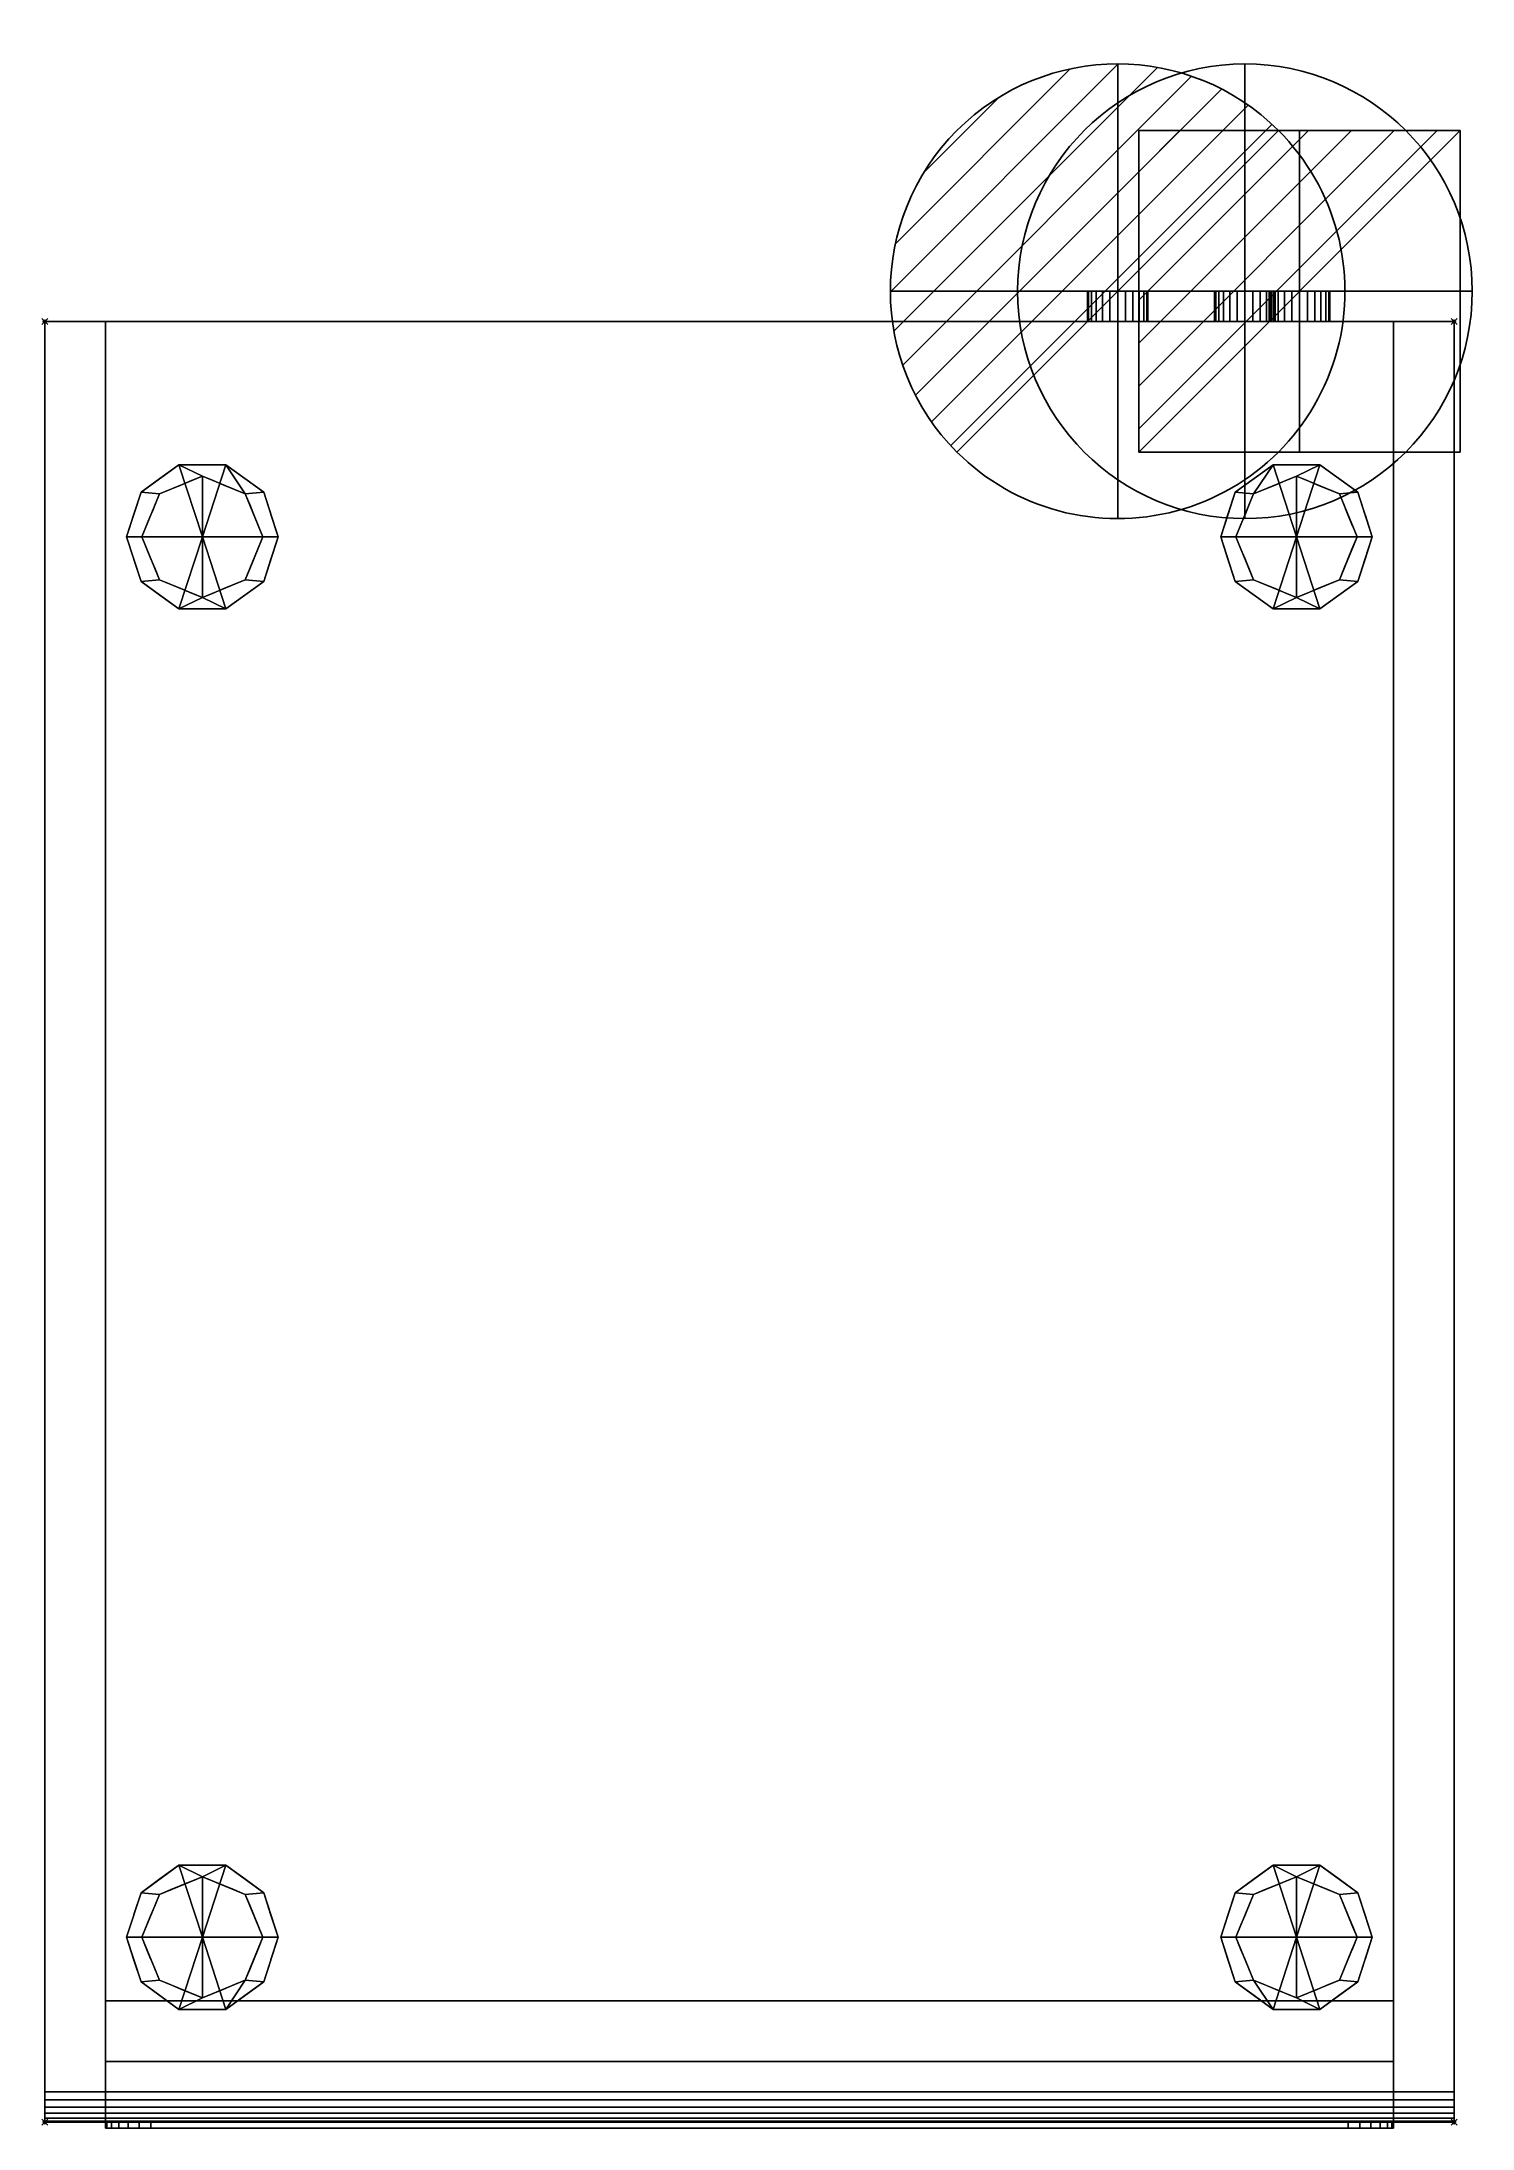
# Model space of a CAD drawing. Extents: x -1 to 471, y -596 to 92.
import ezdxf

# ---------------------------------------------------------------- set-up
doc = ezdxf.new("R2010")
doc.units = 0
doc.header["$PDMODE"] = 35
for name, color, linetype in [('IQ_200_2D', 1, 'Continuous'), ('IQ_200_3D', 1, 'Continuous'), ('IQ_BLACK_3D', 250, 'Continuous'), ('IQ_CON_COLDWATER_INT', 7, 'Continuous'), ('IQ_CON_DRAIN_INT', 7, 'Continuous'), ('IQ_CON_ELECTRICITY_INT', 7, 'Continuous'), ('IQ_INS_3D', 3, 'Continuous')]:
    doc.layers.add(name, color=color, linetype=linetype)

# ---------------------------------------------------------------- blocks, each defined once
blk = doc.blocks.new('*X0')
at = {"color": 0}
for p, q in [((286.774344, 2204.447934), (296.618251, 2214.291842)), ((286.774344, 2205.862148), (295.204037, 2214.291842)), ((286.774344, 2207.276361), (293.789824, 2214.291842)), ((286.774344, 2208.690575), (292.37561, 2214.291842)), ((286.774344, 2210.104788), (290.961397, 2214.291842)), ((286.774344, 2211.519002), (289.547183, 2214.291842)), ((286.774344, 2212.933216), (288.13297, 2214.291842))]:
    blk.add_line(p, q, dxfattribs=at)
blk = doc.blocks.new('ELECTRICITY')
for p, q in [((2.121, 2.121), (-2.121, 2.121)), ((-2.121, 2.121), (-2.121, -2.121)), ((-2.121, -2.121), (2.121, 2.121)), ((2.121, -2.121), (2.121, 2.121)), ((-2.121, -2.121), (2.121, -2.121))]:
    blk.add_line(p, q)
at = {"extrusion": (-1, 0, 0)}
for p, q in [((0, -2.121, 2.121), (0, 2.121, 2.121)), ((0, 2.121, -2.121), (0, -2.121, -2.121)), ((0, 2.121, 2.121), (0, 2.121, -2.121)), ((0, 2.121, -2.121), (0, -2.121, 2.121)), ((0, -2.121, -2.121), (0, -2.121, 2.121))]:
    blk.add_line(p, q, dxfattribs=at)
at = {"extrusion": (0, -1, 0)}
for p, q in [((2.121, 0, 2.121), (-2.121, 0, 2.121)), ((-2.121, 0, -2.121), (2.121, 0, -2.121)), ((-2.121, 0, 2.121), (-2.121, 0, -2.121)), ((-2.121, 0, -2.121), (2.121, 0, 2.121)), ((2.121, 0, -2.121), (2.121, 0, 2.121))]:
    blk.add_line(p, q, dxfattribs=at)
at = {"xscale": 0.4000000000000909, "yscale": 0.4000000000000909, "zscale": 0.4000000000000909}
blk.add_blockref('*X0', (-116.831, -883.595), dxfattribs=at)
at = {"extrusion": (-1, 0, 0), "xscale": 0.3999999999999773, "yscale": 0.3999999999999773, "zscale": 0.3999999999999773}
blk.add_blockref('*X0', (-116.831, -883.595), dxfattribs=at)
at = {"extrusion": (0, -1, 0), "xscale": 0.4000000000000909, "yscale": 0.4000000000000909, "zscale": 0.4000000000000909}
blk.add_blockref('*X0', (-116.831, -883.595), dxfattribs=at)
blk = doc.blocks.new('*X3')
at = {"color": 0}
for p, q in [((313.993, 2209.039), (321.505, 2216.552)), ((314.108, 2207.74), (322.804, 2216.436)), ((314.158, 2210.619), (319.926, 2216.386)), ((314.399, 2206.617), (323.928, 2216.145)), ((314.821, 2205.625), (324.919, 2215.723)), ((315.101, 2212.976), (317.568, 2215.443)), ((315.354, 2204.743), (325.801, 2215.191)), ((315.985, 2203.96), (326.584, 2214.559))]:
    blk.add_line(p, q, dxfattribs=at)
blk = doc.blocks.new('DRAIN')
blk.add_line((-2.121, -2.121), (2.121, 2.121))
at = {"extrusion": (-1, 0, 0)}
blk.add_line((0, 2.121, -2.121), (0, -2.121, 2.121), dxfattribs=at)
at = {"extrusion": (0, -1, 0)}
blk.add_line((-2.121, 0, -2.121), (2.121, 0, 2.121), dxfattribs=at)
at = {"extrusion": (-1, 0, 0)}
for start, end in [(45, 225), (225, 45)]:
    blk.add_arc((0, 0), 3, start, end, dxfattribs=at)
for start, end in [(45, 225), (225, 45)]:
    blk.add_arc((0, 0), 3, start, end)
at = {"extrusion": (0, -1, 0)}
for start, end in [(45, 225), (225, 45)]:
    blk.add_arc((0, 0), 3, start, end, dxfattribs=at)
at = {"xscale": 0.4000000000000909, "yscale": 0.4000000000000909, "zscale": 0.4000000000000909}
blk.add_blockref('*X3', (-128.597, -883.621), dxfattribs=at)
at = {"extrusion": (-1, 0, 0), "xscale": 0.3999999999999773, "yscale": 0.3999999999999773, "zscale": 0.3999999999999773}
blk.add_blockref('*X3', (-128.597, -883.621), dxfattribs=at)
at = {"extrusion": (0, -1, 0), "xscale": 0.4000000000000909, "yscale": 0.4000000000000909, "zscale": 0.4000000000000909}
blk.add_blockref('*X3', (-128.597, -883.621), dxfattribs=at)
blk = doc.blocks.new('coldwater')
blk.add_circle((0, 0), 3)
at = {"extrusion": (-1, 0, 0)}
blk.add_circle((0, 0), 3, dxfattribs=at)
at = {"extrusion": (0, -1, 0)}
blk.add_circle((0, 0), 3, dxfattribs=at)

msp = doc.modelspace()

# ---------------------------------------------------------------- linework, layer by layer
at = {"layer": 'IQ_200_2D'}
for p, q in [((0, 0), (465, 0)), ((0, -594), (0, 0)), ((465, 0), (465, -594)), ((465, -594), (0, -594))]:
    msp.add_line(p, q, dxfattribs=at)
at = {"layer": 'IQ_INS_3D'}
for p in [(0, 0), (465, 0), (0, -594), (465, -594)]:
    msp.add_point(p, dxfattribs=at)

# ---------------------------------------------------------------- block references
at = {"layer": 'IQ_CON_COLDWATER_INT', "xscale": 25, "yscale": 25, "zscale": 25}
msp.add_blockref('coldwater', (396, 10), dxfattribs=at)
at = {"layer": 'IQ_CON_DRAIN_INT', "xscale": 25, "yscale": 25, "zscale": 25}
msp.add_blockref('DRAIN', (354, 10), dxfattribs=at)
at = {"layer": 'IQ_CON_ELECTRICITY_INT', "xscale": 25, "yscale": 25, "zscale": 25}
msp.add_blockref('ELECTRICITY', (414, 10), dxfattribs=at)

# ---------------------------------------------------------------- meshes
at = {"layer": 'IQ_200_3D', "lineweight": 9}
mesh = msp.add_polyface(dxfattribs=at)
corners = [(344, 10, 294), (344.34, 10, 296.59), (345.34, 10, 299), (346.93, 10, 301.07), (349, 10, 302.66), (351.41, 10, 303.66), (354, 10, 304), (356.59, 10, 303.66), (359, 10, 302.66), (361.07, 10, 301.07), (362.66, 10, 299), (363.66, 10, 296.59), (364, 10, 294), (363.66, 10, 291.41), (362.66, 10, 289), (361.07, 10, 286.93), (359, 10, 285.34), (356.59, 10, 284.34), (354, 10, 284), (351.41, 10, 284.34), (349, 10, 285.34), (346.93, 10, 286.93), (345.34, 10, 289), (344.34, 10, 291.41)]
mesh.append_faces([[corners[k] for k in face] for face in [(13, 10, 11, 12), (1, 22, 23, 0)]], dxfattribs={"vtx0": -1})
mesh.append_faces([[corners[k] for k in face] for face in [(17, 19, 15, 16)]], dxfattribs={"vtx0": -1, "vtx1": -1})
mesh.append_faces([[corners[k] for k in face] for face in [(1, 4, 15, 21)]], dxfattribs={"vtx0": -1, "vtx1": -1, "vtx2": -1, "vtx3": -1})
mesh.append_faces([[corners[k] for k in face] for face in [(1, 21, 22)]], dxfattribs={"vtx0": -1, "vtx2": -1})
mesh.append_faces([[corners[k] for k in face] for face in [(4, 7, 8, 15)]], dxfattribs={"vtx0": -1, "vtx2": -1, "vtx3": -1})
mesh.append_faces([[corners[k] for k in face] for face in [(18, 19, 17)]], dxfattribs={"vtx1": -1})
mesh.append_faces([[corners[k] for k in face] for face in [(14, 15, 8, 13)]], dxfattribs={"vtx1": -1, "vtx2": -1})
mesh.append_faces([[corners[k] for k in face] for face in [(5, 6, 7, 4), (2, 3, 4, 1)]], dxfattribs={"vtx2": -1})
mesh.append_faces([[corners[k] for k in face] for face in [(8, 9, 10, 13), (19, 20, 21, 15)]], dxfattribs={"vtx2": -1, "vtx3": -1})
mesh = msp.add_polyface(dxfattribs=at)
corners = [(344, 10, 294), (344.34, 10, 291.41), (345.34, 10, 289), (346.93, 10, 286.93), (349, 10, 285.34), (351.41, 10, 284.34), (354, 10, 284), (356.59, 10, 284.34), (359, 10, 285.34), (361.07, 10, 286.93), (362.66, 10, 289), (363.66, 10, 291.41), (364, 10, 294), (364, 0, 294), (363.66, 0, 291.41), (362.66, 0, 289), (361.07, 0, 286.93), (359, 0, 285.34), (356.59, 0, 284.34), (354, 0, 284), (351.41, 0, 284.34), (349, 0, 285.34), (346.93, 0, 286.93), (345.34, 0, 289), (344.34, 0, 291.41), (344, 0, 294)]
mesh.append_faces([[corners[k] for k in face] for face in [(13, 14, 11, 12), (0, 1, 24, 25)]], dxfattribs={"vtx1": -1})
mesh.append_faces([[corners[k] for k in face] for face in [(14, 15, 10, 11), (16, 17, 8, 9), (15, 16, 9, 10), (17, 18, 7, 8), (6, 7, 18, 19), (19, 20, 5, 6), (20, 21, 4, 5), (22, 23, 2, 3), (21, 22, 3, 4), (23, 24, 1, 2)]], dxfattribs={"vtx1": -1, "vtx3": -1})
mesh = msp.add_polyface(dxfattribs=at)
corners = [(364, 10, 294), (363.66, 10, 296.59), (362.66, 10, 299), (361.07, 10, 301.07), (359, 10, 302.66), (356.59, 10, 303.66), (354, 10, 304), (351.41, 10, 303.66), (349, 10, 302.66), (346.93, 10, 301.07), (345.34, 10, 299), (344.34, 10, 296.59), (344, 10, 294), (344, 0, 294), (344.34, 0, 296.59), (345.34, 0, 299), (346.93, 0, 301.07), (349, 0, 302.66), (351.41, 0, 303.66), (354, 0, 304), (356.59, 0, 303.66), (359, 0, 302.66), (361.07, 0, 301.07), (362.66, 0, 299), (363.66, 0, 296.59), (364, 0, 294)]
mesh.append_faces([[corners[k] for k in face] for face in [(13, 14, 11, 12), (0, 1, 24, 25)]], dxfattribs={"vtx1": -1})
mesh.append_faces([[corners[k] for k in face] for face in [(14, 15, 10, 11), (16, 17, 8, 9), (15, 16, 9, 10), (17, 18, 7, 8), (6, 7, 18, 19), (19, 20, 5, 6), (20, 21, 4, 5), (22, 23, 2, 3), (21, 22, 3, 4), (23, 24, 1, 2)]], dxfattribs={"vtx1": -1, "vtx3": -1})
mesh = msp.add_polyface(dxfattribs=at)
corners = [(386, 10, 326), (386.34, 10, 328.59), (387.34, 10, 331), (388.93, 10, 333.07), (391, 10, 334.66), (393.41, 10, 335.66), (396, 10, 336), (398.59, 10, 335.66), (401, 10, 334.66), (403.07, 10, 333.07), (404.66, 10, 331), (405.66, 10, 328.59), (406, 10, 326), (405.66, 10, 323.41), (404.66, 10, 321), (403.07, 10, 318.93), (401, 10, 317.34), (398.59, 10, 316.34), (396, 10, 316), (393.41, 10, 316.34), (391, 10, 317.34), (388.93, 10, 318.93), (387.34, 10, 321), (386.34, 10, 323.41)]
mesh.append_faces([[corners[k] for k in face] for face in [(10, 7, 8, 9), (7, 5, 6), (19, 16, 17, 18), (22, 20, 21), (14, 12, 13)]], dxfattribs={"vtx0": -1})
mesh.append_faces([[corners[k] for k in face] for face in [(1, 4, 15, 22)]], dxfattribs={"vtx0": -1, "vtx1": -1, "vtx2": -1, "vtx3": -1})
mesh.append_faces([[corners[k] for k in face] for face in [(7, 15, 4, 5), (7, 12, 14, 15)]], dxfattribs={"vtx0": -1, "vtx1": -1, "vtx3": -1})
mesh.append_faces([[corners[k] for k in face] for face in [(16, 19, 20)]], dxfattribs={"vtx0": -1, "vtx2": -1})
mesh.append_faces([[corners[k] for k in face] for face in [(15, 16, 20, 22)]], dxfattribs={"vtx1": -1, "vtx2": -1, "vtx3": -1})
mesh.append_faces([[corners[k] for k in face] for face in [(2, 3, 4, 1), (23, 0, 1, 22)]], dxfattribs={"vtx2": -1})
mesh.append_faces([[corners[k] for k in face] for face in [(10, 11, 12, 7)]], dxfattribs={"vtx2": -1, "vtx3": -1})
mesh = msp.add_polyface(dxfattribs=at)
corners = [(386, 10, 326), (386.34, 10, 323.41), (387.34, 10, 321), (388.93, 10, 318.93), (391, 10, 317.34), (393.41, 10, 316.34), (396, 10, 316), (398.59, 10, 316.34), (401, 10, 317.34), (403.07, 10, 318.93), (404.66, 10, 321), (405.66, 10, 323.41), (406, 10, 326), (406, 0, 326), (405.66, 0, 323.41), (404.66, 0, 321), (403.07, 0, 318.93), (401, 0, 317.34), (398.59, 0, 316.34), (396, 0, 316), (393.41, 0, 316.34), (391, 0, 317.34), (388.93, 0, 318.93), (387.34, 0, 321), (386.34, 0, 323.41), (386, 0, 326)]
mesh.append_faces([[corners[k] for k in face] for face in [(13, 14, 11, 12), (0, 1, 24, 25)]], dxfattribs={"vtx1": -1})
mesh.append_faces([[corners[k] for k in face] for face in [(14, 15, 10, 11), (16, 17, 8, 9), (15, 16, 9, 10), (17, 18, 7, 8), (6, 7, 18, 19), (19, 20, 5, 6), (20, 21, 4, 5), (22, 23, 2, 3), (21, 22, 3, 4), (23, 24, 1, 2)]], dxfattribs={"vtx1": -1, "vtx3": -1})
mesh = msp.add_polyface(dxfattribs=at)
corners = [(406, 10, 326), (405.66, 10, 328.59), (404.66, 10, 331), (403.07, 10, 333.07), (401, 10, 334.66), (398.59, 10, 335.66), (396, 10, 336), (393.41, 10, 335.66), (391, 10, 334.66), (388.93, 10, 333.07), (387.34, 10, 331), (386.34, 10, 328.59), (386, 10, 326), (386, 0, 326), (386.34, 0, 328.59), (387.34, 0, 331), (388.93, 0, 333.07), (391, 0, 334.66), (393.41, 0, 335.66), (396, 0, 336), (398.59, 0, 335.66), (401, 0, 334.66), (403.07, 0, 333.07), (404.66, 0, 331), (405.66, 0, 328.59), (406, 0, 326)]
mesh.append_faces([[corners[k] for k in face] for face in [(13, 14, 11, 12), (0, 1, 24, 25)]], dxfattribs={"vtx1": -1})
mesh.append_faces([[corners[k] for k in face] for face in [(14, 15, 10, 11), (16, 17, 8, 9), (15, 16, 9, 10), (17, 18, 7, 8), (6, 7, 18, 19), (19, 20, 5, 6), (20, 21, 4, 5), (22, 23, 2, 3), (21, 22, 3, 4), (23, 24, 1, 2)]], dxfattribs={"vtx1": -1, "vtx3": -1})
mesh = msp.add_polyface(dxfattribs=at)
corners = [(404, 10, 215), (404.34, 10, 217.59), (405.34, 10, 220), (406.93, 10, 222.07), (409, 10, 223.66), (411.41, 10, 224.66), (414, 10, 225), (416.59, 10, 224.66), (419, 10, 223.66), (421.07, 10, 222.07), (422.66, 10, 220), (423.66, 10, 217.59), (424, 10, 215), (423.66, 10, 212.41), (422.66, 10, 210), (421.07, 10, 207.93), (419, 10, 206.34), (416.59, 10, 205.34), (414, 10, 205), (411.41, 10, 205.34), (409, 10, 206.34), (406.93, 10, 207.93), (405.34, 10, 210), (404.34, 10, 212.41)]
mesh.append_faces([[corners[k] for k in face] for face in [(13, 10, 11, 12), (1, 22, 23, 0)]], dxfattribs={"vtx0": -1})
mesh.append_faces([[corners[k] for k in face] for face in [(17, 19, 15, 16)]], dxfattribs={"vtx0": -1, "vtx1": -1})
mesh.append_faces([[corners[k] for k in face] for face in [(1, 4, 15, 21)]], dxfattribs={"vtx0": -1, "vtx1": -1, "vtx2": -1, "vtx3": -1})
mesh.append_faces([[corners[k] for k in face] for face in [(1, 21, 22)]], dxfattribs={"vtx0": -1, "vtx2": -1})
mesh.append_faces([[corners[k] for k in face] for face in [(4, 7, 8, 15)]], dxfattribs={"vtx0": -1, "vtx2": -1, "vtx3": -1})
mesh.append_faces([[corners[k] for k in face] for face in [(18, 19, 17)]], dxfattribs={"vtx1": -1})
mesh.append_faces([[corners[k] for k in face] for face in [(14, 15, 8, 13)]], dxfattribs={"vtx1": -1, "vtx2": -1})
mesh.append_faces([[corners[k] for k in face] for face in [(5, 6, 7, 4), (2, 3, 4, 1)]], dxfattribs={"vtx2": -1})
mesh.append_faces([[corners[k] for k in face] for face in [(8, 9, 10, 13), (19, 20, 21, 15)]], dxfattribs={"vtx2": -1, "vtx3": -1})
mesh = msp.add_polyface(dxfattribs=at)
corners = [(404, 10, 215), (404.34, 10, 212.41), (405.34, 10, 210), (406.93, 10, 207.93), (409, 10, 206.34), (411.41, 10, 205.34), (414, 10, 205), (416.59, 10, 205.34), (419, 10, 206.34), (421.07, 10, 207.93), (422.66, 10, 210), (423.66, 10, 212.41), (424, 10, 215), (424, 0, 215), (423.66, 0, 212.41), (422.66, 0, 210), (421.07, 0, 207.93), (419, 0, 206.34), (416.59, 0, 205.34), (414, 0, 205), (411.41, 0, 205.34), (409, 0, 206.34), (406.93, 0, 207.93), (405.34, 0, 210), (404.34, 0, 212.41), (404, 0, 215)]
mesh.append_faces([[corners[k] for k in face] for face in [(13, 14, 11, 12), (0, 1, 24, 25)]], dxfattribs={"vtx1": -1})
mesh.append_faces([[corners[k] for k in face] for face in [(14, 15, 10, 11), (16, 17, 8, 9), (15, 16, 9, 10), (17, 18, 7, 8), (6, 7, 18, 19), (19, 20, 5, 6), (20, 21, 4, 5), (22, 23, 2, 3), (21, 22, 3, 4), (23, 24, 1, 2)]], dxfattribs={"vtx1": -1, "vtx3": -1})
mesh = msp.add_polyface(dxfattribs=at)
corners = [(424, 10, 215), (423.66, 10, 217.59), (422.66, 10, 220), (421.07, 10, 222.07), (419, 10, 223.66), (416.59, 10, 224.66), (414, 10, 225), (411.41, 10, 224.66), (409, 10, 223.66), (406.93, 10, 222.07), (405.34, 10, 220), (404.34, 10, 217.59), (404, 10, 215), (404, 0, 215), (404.34, 0, 217.59), (405.34, 0, 220), (406.93, 0, 222.07), (409, 0, 223.66), (411.41, 0, 224.66), (414, 0, 225), (416.59, 0, 224.66), (419, 0, 223.66), (421.07, 0, 222.07), (422.66, 0, 220), (423.66, 0, 217.59), (424, 0, 215)]
mesh.append_faces([[corners[k] for k in face] for face in [(13, 14, 11, 12), (0, 1, 24, 25)]], dxfattribs={"vtx1": -1})
mesh.append_faces([[corners[k] for k in face] for face in [(14, 15, 10, 11), (16, 17, 8, 9), (15, 16, 9, 10), (17, 18, 7, 8), (6, 7, 18, 19), (19, 20, 5, 6), (20, 21, 4, 5), (22, 23, 2, 3), (21, 22, 3, 4), (23, 24, 1, 2)]], dxfattribs={"vtx1": -1, "vtx3": -1})
mesh = msp.add_polyface(dxfattribs=at)
corners = [(0, 0, 944), (0, 0, 924), (0, -594, 924), (0, -594, 934), (0, -593.66, 936.59), (0, -592.66, 939), (0, -591.07, 941.07), (0, -589, 942.66), (0, -586.59, 943.66), (0, -584, 944)]
mesh.append_faces([[corners[k] for k in face] for face in [(7, 4, 5, 6)]], dxfattribs={"vtx0": -1})
mesh.append_faces([[corners[k] for k in face] for face in [(8, 3, 4, 7), (9, 2, 3, 8)]], dxfattribs={"vtx0": -1, "vtx2": -1})
mesh.append_faces([[corners[k] for k in face] for face in [(9, 0, 1, 2)]], dxfattribs={"vtx3": -1})
mesh = msp.add_polyface(dxfattribs=at)
corners = [(465, 0, 944), (0, 0, 944), (0, -584, 944), (465, -584, 944)]
mesh.append_faces([[corners[k] for k in face] for face in [(0, 1, 2, 3)]])
mesh = msp.add_polyface(dxfattribs=at)
corners = [(465, -594, 924), (0, -594, 924), (0, 0, 924), (465, 0, 924)]
mesh.append_faces([[corners[k] for k in face] for face in [(0, 1, 2, 3)]])
mesh = msp.add_polyface(dxfattribs=at)
corners = [(465, 0, 924), (0, 0, 924), (0, 0, 944), (465, 0, 944)]
mesh.append_faces([[corners[k] for k in face] for face in [(0, 1, 2, 3)]])
mesh = msp.add_polyface(dxfattribs=at)
corners = [(0, 0, 924), (0, -594, 924), (20, -594, 924), (20, 0, 924)]
mesh.append_faces([[corners[k] for k in face] for face in [(0, 1, 2, 3)]])
mesh = msp.add_polyface(dxfattribs=at)
corners = [(20, -594, 155), (0, -594, 155), (0, 0, 155), (20, 0, 155)]
mesh.append_faces([[corners[k] for k in face] for face in [(0, 1, 2, 3)]])
mesh = msp.add_polyface(dxfattribs=at)
corners = [(20, 0, 924), (20, 0, 155), (0, 0, 155), (0, 0, 924)]
mesh.append_faces([[corners[k] for k in face] for face in [(0, 1, 2, 3)]])
mesh = msp.add_polyface(dxfattribs=at)
corners = [(0, 0, 924), (0, 0, 155), (0, -594, 155), (0, -594, 924)]
mesh.append_faces([[corners[k] for k in face] for face in [(0, 1, 2, 3)]])
mesh = msp.add_polyface(dxfattribs=at)
corners = [(20, -594, 924), (20, -594, 155), (20, 0, 155), (20, 0, 924)]
mesh.append_faces([[corners[k] for k in face] for face in [(0, 1, 2, 3)]])
mesh = msp.add_polyface(dxfattribs=at)
corners = [(20, 0, 924), (20, -554, 924), (445, -554, 924), (445, 0, 924)]
mesh.append_faces([[corners[k] for k in face] for face in [(0, 1, 2, 3)]])
mesh = msp.add_polyface(dxfattribs=at)
corners = [(445, -554, 155), (20, -554, 155), (20, 0, 155), (445, 0, 155)]
mesh.append_faces([[corners[k] for k in face] for face in [(0, 1, 2, 3)]])
mesh = msp.add_polyface(dxfattribs=at)
corners = [(445, 0, 924), (445, 0, 155), (20, 0, 155), (20, 0, 924)]
mesh.append_faces([[corners[k] for k in face] for face in [(0, 1, 2, 3)]])
mesh = msp.add_polyface(dxfattribs=at)
corners = [(20, 0, 924), (20, 0, 155), (20, -554, 155), (20, -554, 924)]
mesh.append_faces([[corners[k] for k in face] for face in [(0, 1, 2, 3)]])
mesh = msp.add_polyface(dxfattribs=at)
corners = [(344, 0, 294), (344.34, 0, 291.41), (345.34, 0, 289), (346.93, 0, 286.93), (349, 0, 285.34), (351.41, 0, 284.34), (354, 0, 284), (356.59, 0, 284.34), (359, 0, 285.34), (361.07, 0, 286.93), (362.66, 0, 289), (363.66, 0, 291.41), (364, 0, 294), (363.66, 0, 296.59), (362.66, 0, 299), (361.07, 0, 301.07), (359, 0, 302.66), (356.59, 0, 303.66), (354, 0, 304), (351.41, 0, 303.66), (349, 0, 302.66), (346.93, 0, 301.07), (345.34, 0, 299), (344.34, 0, 296.59)]
mesh.append_faces([[corners[k] for k in face] for face in [(9, 7, 8), (16, 14, 15)]], dxfattribs={"vtx0": -1})
mesh.append_faces([[corners[k] for k in face] for face in [(3, 9, 23, 2), (23, 9, 20)]], dxfattribs={"vtx0": -1, "vtx1": -1, "vtx2": -1})
mesh.append_faces([[corners[k] for k in face] for face in [(20, 9, 16, 17)]], dxfattribs={"vtx0": -1, "vtx1": -1, "vtx3": -1})
mesh.append_faces([[corners[k] for k in face] for face in [(11, 13, 14, 16)]], dxfattribs={"vtx0": -1, "vtx2": -1, "vtx3": -1})
mesh.append_faces([[corners[k] for k in face] for face in [(16, 9, 10, 11)]], dxfattribs={"vtx0": -1, "vtx3": -1})
mesh.append_faces([[corners[k] for k in face] for face in [(1, 2, 23, 0), (19, 20, 17, 18), (12, 13, 11)]], dxfattribs={"vtx1": -1})
mesh.append_faces([[corners[k] for k in face] for face in [(5, 6, 7, 9), (3, 4, 5, 9)]], dxfattribs={"vtx2": -1, "vtx3": -1})
mesh.append_faces([[corners[k] for k in face] for face in [(20, 21, 22, 23)]], dxfattribs={"vtx3": -1})
mesh = msp.add_polyface(dxfattribs=at)
corners = [(386, 0, 326), (386.34, 0, 323.41), (387.34, 0, 321), (388.93, 0, 318.93), (391, 0, 317.34), (393.41, 0, 316.34), (396, 0, 316), (398.59, 0, 316.34), (401, 0, 317.34), (403.07, 0, 318.93), (404.66, 0, 321), (405.66, 0, 323.41), (406, 0, 326), (405.66, 0, 328.59), (404.66, 0, 331), (403.07, 0, 333.07), (401, 0, 334.66), (398.59, 0, 335.66), (396, 0, 336), (393.41, 0, 335.66), (391, 0, 334.66), (388.93, 0, 333.07), (387.34, 0, 331), (386.34, 0, 328.59)]
mesh.append_faces([[corners[k] for k in face] for face in [(1, 23, 0)]], dxfattribs={"vtx0": -1})
mesh.append_faces([[corners[k] for k in face] for face in [(2, 9, 23, 1), (23, 9, 20)]], dxfattribs={"vtx0": -1, "vtx1": -1, "vtx2": -1})
mesh.append_faces([[corners[k] for k in face] for face in [(16, 17, 14, 15), (19, 20, 17, 18)]], dxfattribs={"vtx1": -1})
mesh.append_faces([[corners[k] for k in face] for face in [(9, 10, 17, 20)]], dxfattribs={"vtx1": -1, "vtx2": -1, "vtx3": -1})
mesh.append_faces([[corners[k] for k in face] for face in [(8, 9, 4, 5)]], dxfattribs={"vtx1": -1, "vtx3": -1})
mesh.append_faces([[corners[k] for k in face] for face in [(2, 3, 4, 9), (10, 11, 12, 17), (12, 13, 14, 17)]], dxfattribs={"vtx2": -1, "vtx3": -1})
mesh.append_faces([[corners[k] for k in face] for face in [(5, 6, 7, 8), (20, 21, 22, 23)]], dxfattribs={"vtx3": -1})
mesh = msp.add_polyface(dxfattribs=at)
corners = [(404, 0, 215), (404.34, 0, 212.41), (405.34, 0, 210), (406.93, 0, 207.93), (409, 0, 206.34), (411.41, 0, 205.34), (414, 0, 205), (416.59, 0, 205.34), (419, 0, 206.34), (421.07, 0, 207.93), (422.66, 0, 210), (423.66, 0, 212.41), (424, 0, 215), (423.66, 0, 217.59), (422.66, 0, 220), (421.07, 0, 222.07), (419, 0, 223.66), (416.59, 0, 224.66), (414, 0, 225), (411.41, 0, 224.66), (409, 0, 223.66), (406.93, 0, 222.07), (405.34, 0, 220), (404.34, 0, 217.59)]
mesh.append_faces([[corners[k] for k in face] for face in [(9, 7, 8), (16, 14, 15)]], dxfattribs={"vtx0": -1})
mesh.append_faces([[corners[k] for k in face] for face in [(3, 9, 23, 2), (23, 9, 20)]], dxfattribs={"vtx0": -1, "vtx1": -1, "vtx2": -1})
mesh.append_faces([[corners[k] for k in face] for face in [(20, 9, 16, 17)]], dxfattribs={"vtx0": -1, "vtx1": -1, "vtx3": -1})
mesh.append_faces([[corners[k] for k in face] for face in [(11, 13, 14, 16)]], dxfattribs={"vtx0": -1, "vtx2": -1, "vtx3": -1})
mesh.append_faces([[corners[k] for k in face] for face in [(16, 9, 10, 11)]], dxfattribs={"vtx0": -1, "vtx3": -1})
mesh.append_faces([[corners[k] for k in face] for face in [(1, 2, 23, 0), (19, 20, 17, 18), (12, 13, 11)]], dxfattribs={"vtx1": -1})
mesh.append_faces([[corners[k] for k in face] for face in [(5, 6, 7, 9), (3, 4, 5, 9)]], dxfattribs={"vtx2": -1, "vtx3": -1})
mesh.append_faces([[corners[k] for k in face] for face in [(20, 21, 22, 23)]], dxfattribs={"vtx3": -1})
mesh = msp.add_polyface(dxfattribs=at)
corners = [(445, 0, 924), (445, -594, 924), (465, -594, 924), (465, 0, 924)]
mesh.append_faces([[corners[k] for k in face] for face in [(0, 1, 2, 3)]])
mesh = msp.add_polyface(dxfattribs=at)
corners = [(465, -594, 155), (445, -594, 155), (445, 0, 155), (465, 0, 155)]
mesh.append_faces([[corners[k] for k in face] for face in [(0, 1, 2, 3)]])
mesh = msp.add_polyface(dxfattribs=at)
corners = [(465, 0, 924), (465, 0, 155), (445, 0, 155), (445, 0, 924)]
mesh.append_faces([[corners[k] for k in face] for face in [(0, 1, 2, 3)]])
mesh = msp.add_polyface(dxfattribs=at)
corners = [(445, 0, 924), (445, 0, 155), (445, -594, 155), (445, -594, 924)]
mesh.append_faces([[corners[k] for k in face] for face in [(0, 1, 2, 3)]])
mesh = msp.add_polyface(dxfattribs=at)
corners = [(445, -554, 924), (445, -554, 155), (445, 0, 155), (445, 0, 924)]
mesh.append_faces([[corners[k] for k in face] for face in [(0, 1, 2, 3)]])
mesh = msp.add_polyface(dxfattribs=at)
corners = [(465, 0, 944), (465, -584, 944), (465, -586.59, 943.66), (465, -589, 942.66), (465, -591.07, 941.07), (465, -592.66, 939), (465, -593.66, 936.59), (465, -594, 934), (465, -594, 924), (465, 0, 924)]
mesh.append_faces([[corners[k] for k in face] for face in [(5, 6, 3, 4)]], dxfattribs={"vtx1": -1})
mesh.append_faces([[corners[k] for k in face] for face in [(7, 8, 1, 6)]], dxfattribs={"vtx1": -1, "vtx2": -1})
mesh.append_faces([[corners[k] for k in face] for face in [(9, 0, 1, 8)]], dxfattribs={"vtx2": -1})
mesh.append_faces([[corners[k] for k in face] for face in [(1, 2, 3, 6)]], dxfattribs={"vtx2": -1, "vtx3": -1})
mesh = msp.add_polyface(dxfattribs=at)
corners = [(465, -594, 924), (465, -594, 155), (465, 0, 155), (465, 0, 924)]
mesh.append_faces([[corners[k] for k in face] for face in [(0, 1, 2, 3)]])
mesh = msp.add_polyface(dxfattribs=at)
corners = [(52, -71, 155), (77, -71, 155), (72.23, -56.31, 155), (59.73, -47.22, 155), (44.27, -47.22, 155), (31.77, -56.31, 155), (27, -71, 155)]
mesh.append_faces([[corners[k] for k in face] for face in [(4, 0, 3)]], dxfattribs={"vtx0": -1, "vtx1": -1})
mesh.append_faces([[corners[k] for k in face] for face in [(2, 3, 0, 1)]], dxfattribs={"vtx1": -1})
mesh.append_faces([[corners[k] for k in face] for face in [(5, 6, 0, 4)]], dxfattribs={"vtx2": -1})
mesh = msp.add_polyface(dxfattribs=at)
corners = [(77, -71, 155), (77, -71, 60), (72.23, -56.31, 60), (59.73, -47.22, 60), (44.27, -47.22, 60), (31.77, -56.31, 60), (27, -71, 60), (27, -71, 155), (31.77, -56.31, 155), (44.27, -47.22, 155), (59.73, -47.22, 155), (72.23, -56.31, 155), (29.44, -63.5, 155), (29.39, -63.65, 60), (38.02, -51.76, 60), (38.02, -51.76, 155), (52, -47.22, 155), (52, -47.22, 60), (65.98, -51.76, 60), (65.98, -51.76, 155), (74.56, -63.5, 60), (74.61, -63.65, 155)]
mesh.append_faces([[corners[k] for k in face] for face in [(13, 12, 5), (12, 13, 7), (21, 20, 11), (20, 21, 1), (2, 11, 20)]], dxfattribs={"vtx0": -1, "vtx1": -1})
mesh.append_faces([[corners[k] for k in face] for face in [(5, 8, 15, 14), (14, 15, 9, 4), (10, 3, 17, 16), (3, 10, 19, 18), (11, 2, 18, 19), (4, 9, 16, 17)]], dxfattribs={"vtx0": -1, "vtx2": -1})
mesh.append_faces([[corners[k] for k in face] for face in [(6, 7, 13)]], dxfattribs={"vtx1": -1})
mesh.append_faces([[corners[k] for k in face] for face in [(12, 8, 5)]], dxfattribs={"vtx1": -1, "vtx2": -1})
mesh.append_faces([[corners[k] for k in face] for face in [(21, 0, 1)]], dxfattribs={"vtx2": -1})
mesh = msp.add_polyface(dxfattribs=at)
corners = [(77, -71, 60), (72, -71, 60), (66.14, -56.86, 60), (52, -51, 60), (37.86, -56.86, 60), (32, -71, 60), (27, -71, 60), (31.77, -56.31, 60), (44.27, -47.22, 60), (59.73, -47.22, 60), (72.23, -56.31, 60)]
mesh.append_faces([[corners[k] for k in face] for face in [(4, 7, 8, 3), (9, 2, 3, 8), (2, 9, 10)]], dxfattribs={"vtx0": -1, "vtx2": -1})
mesh.append_faces([[corners[k] for k in face] for face in [(1, 2, 10, 0)]], dxfattribs={"vtx1": -1})
mesh.append_faces([[corners[k] for k in face] for face in [(5, 6, 7, 4)]], dxfattribs={"vtx2": -1})
mesh = msp.add_polyface(dxfattribs=at)
corners = [(413, -71, 155), (438, -71, 155), (433.23, -56.31, 155), (420.73, -47.22, 155), (405.27, -47.22, 155), (392.77, -56.31, 155), (388, -71, 155)]
mesh.append_faces([[corners[k] for k in face] for face in [(0, 4, 5, 6)]], dxfattribs={"vtx0": -1})
mesh.append_faces([[corners[k] for k in face] for face in [(4, 0, 3)]], dxfattribs={"vtx0": -1, "vtx1": -1})
mesh.append_faces([[corners[k] for k in face] for face in [(0, 1, 2, 3)]], dxfattribs={"vtx3": -1})
mesh = msp.add_polyface(dxfattribs=at)
corners = [(388, -71, 155), (392.77, -56.31, 155), (405.27, -47.22, 155), (420.73, -47.22, 155), (433.23, -56.31, 155), (438, -71, 155), (438, -71, 60), (433.23, -56.31, 60), (420.73, -47.22, 60), (405.27, -47.22, 60), (392.77, -56.31, 60), (388, -71, 60), (435.56, -63.5, 155), (435.61, -63.65, 60), (426.98, -51.76, 60), (426.98, -51.76, 155), (413, -47.22, 155), (413, -47.22, 60), (399.02, -51.76, 60), (399.02, -51.76, 155), (390.44, -63.5, 60), (390.39, -63.65, 155)]
mesh.append_faces([[corners[k] for k in face] for face in [(13, 5, 6)]], dxfattribs={"vtx0": -1})
mesh.append_faces([[corners[k] for k in face] for face in [(7, 12, 13), (5, 13, 12), (1, 20, 21), (11, 21, 20), (20, 1, 10)]], dxfattribs={"vtx0": -1, "vtx1": -1})
mesh.append_faces([[corners[k] for k in face] for face in [(7, 4, 12)]], dxfattribs={"vtx0": -1, "vtx2": -1})
mesh.append_faces([[corners[k] for k in face] for face in [(15, 4, 7, 14), (3, 15, 14, 8), (17, 9, 2, 16), (19, 2, 9, 18), (18, 10, 1, 19), (16, 3, 8, 17)]], dxfattribs={"vtx1": -1, "vtx3": -1})
mesh.append_faces([[corners[k] for k in face] for face in [(11, 0, 21)]], dxfattribs={"vtx2": -1})
mesh = msp.add_polyface(dxfattribs=at)
corners = [(388, -71, 60), (392.77, -56.31, 60), (405.27, -47.22, 60), (420.73, -47.22, 60), (433.23, -56.31, 60), (438, -71, 60), (433, -71, 60), (427.14, -56.86, 60), (413, -51, 60), (398.86, -56.86, 60), (393, -71, 60)]
mesh.append_faces([[corners[k] for k in face] for face in [(1, 9, 10, 0)]], dxfattribs={"vtx0": -1})
mesh.append_faces([[corners[k] for k in face] for face in [(1, 2, 9)]], dxfattribs={"vtx1": -1, "vtx2": -1})
mesh.append_faces([[corners[k] for k in face] for face in [(3, 4, 7, 8), (8, 9, 2, 3)]], dxfattribs={"vtx1": -1, "vtx3": -1})
mesh.append_faces([[corners[k] for k in face] for face in [(4, 5, 6, 7)]], dxfattribs={"vtx3": -1})
mesh = msp.add_polyface(dxfattribs=at)
corners = [(72, -71, 60), (72, -71, 0), (66.14, -56.86, 0), (52, -51, 0), (37.86, -56.86, 0), (32, -71, 0), (32, -71, 60), (37.86, -56.86, 60), (52, -51, 60), (66.14, -56.86, 60), (35.39, -62.82, 60), (34.93, -63.93, 0), (36.39, -60.39, 0), (44.93, -53.93, 60), (44.93, -53.93, 0), (48.46, -52.46, 0), (69.07, -63.93, 60), (69.07, -63.93, 0), (70.31, -66.91, 0), (59.07, -53.93, 0), (59.07, -53.93, 60), (55.54, -52.46, 60), (33.69, -66.91, 60), (41.39, -55.39, 0), (41.39, -55.39, 60), (48.46, -52.46, 60), (67.61, -60.39, 60), (67.61, -60.39, 0), (70.54, -67.46, 60), (62.61, -55.39, 0), (62.61, -55.39, 60), (55.54, -52.46, 0), (33.46, -67.46, 0)]
mesh.append_faces([[corners[k] for k in face] for face in [(17, 16, 18), (18, 28, 1), (22, 32, 6)]], dxfattribs={"vtx0": -1, "vtx1": -1})
mesh.append_faces([[corners[k] for k in face] for face in [(11, 22, 10), (8, 3, 15, 25), (12, 10, 7), (23, 24, 13, 14), (21, 31, 3, 8), (30, 29, 19, 20), (14, 13, 25, 15), (26, 27, 2, 9), (29, 30, 9, 2), (4, 7, 24, 23), (16, 17, 27, 26), (20, 19, 31, 21), (18, 16, 28), (22, 11, 32)]], dxfattribs={"vtx0": -1, "vtx2": -1})
mesh.append_faces([[corners[k] for k in face] for face in [(0, 1, 28), (5, 6, 32)]], dxfattribs={"vtx1": -1})
mesh.append_faces([[corners[k] for k in face] for face in [(4, 12, 7), (12, 11, 10)]], dxfattribs={"vtx1": -1, "vtx2": -1})
mesh = msp.add_polyface(dxfattribs=at)
corners = [(72, -71, 0), (52, -71, 0), (32, -71, 0), (37.86, -56.86, 0), (52, -51, 0), (66.14, -56.86, 0)]
mesh.append_faces([[corners[k] for k in face] for face in [(5, 0, 1, 4)]], dxfattribs={"vtx2": -1})
mesh.append_faces([[corners[k] for k in face] for face in [(1, 2, 3, 4)]], dxfattribs={"vtx3": -1})
mesh = msp.add_polyface(dxfattribs=at)
corners = [(393, -71, 60), (398.86, -56.86, 60), (413, -51, 60), (427.14, -56.86, 60), (433, -71, 60), (433, -71, 0), (427.14, -56.86, 0), (413, -51, 0), (398.86, -56.86, 0), (393, -71, 0), (429.61, -62.82, 60), (430.07, -63.93, 0), (428.61, -60.39, 0), (420.07, -53.93, 60), (420.07, -53.93, 0), (416.54, -52.46, 0), (395.93, -63.93, 60), (395.93, -63.93, 0), (394.69, -66.91, 0), (405.93, -53.93, 0), (405.93, -53.93, 60), (409.46, -52.46, 60), (431.31, -66.91, 60), (423.61, -55.39, 0), (423.61, -55.39, 60), (416.54, -52.46, 60), (397.39, -60.39, 60), (397.39, -60.39, 0), (394.46, -67.46, 60), (402.39, -55.39, 0), (402.39, -55.39, 60), (409.46, -52.46, 0), (431.54, -67.46, 0)]
mesh.append_faces([[corners[k] for k in face] for face in [(28, 9, 0), (32, 4, 5)]], dxfattribs={"vtx0": -1})
mesh.append_faces([[corners[k] for k in face] for face in [(18, 16, 17), (9, 28, 18), (4, 32, 22)]], dxfattribs={"vtx0": -1, "vtx1": -1})
mesh.append_faces([[corners[k] for k in face] for face in [(3, 12, 6), (10, 11, 12)]], dxfattribs={"vtx0": -1, "vtx2": -1})
mesh.append_faces([[corners[k] for k in face] for face in [(10, 22, 11), (3, 10, 12), (28, 16, 18), (32, 11, 22)]], dxfattribs={"vtx1": -1, "vtx2": -1})
mesh.append_faces([[corners[k] for k in face] for face in [(15, 7, 2, 25), (13, 24, 23, 14), (7, 31, 21, 2), (19, 29, 30, 20), (25, 13, 14, 15), (8, 27, 26, 1), (1, 30, 29, 8), (24, 3, 6, 23), (27, 17, 16, 26), (31, 19, 20, 21)]], dxfattribs={"vtx1": -1, "vtx3": -1})
mesh = msp.add_polyface(dxfattribs=at)
corners = [(393, -71, 0), (398.86, -56.86, 0), (413, -51, 0), (427.14, -56.86, 0), (433, -71, 0), (413, -71, 0)]
mesh.append_faces([[corners[k] for k in face] for face in [(3, 4, 5, 2)]], dxfattribs={"vtx2": -1})
mesh.append_faces([[corners[k] for k in face] for face in [(5, 0, 1, 2)]], dxfattribs={"vtx3": -1})
mesh = msp.add_polyface(dxfattribs=at)
corners = [(52, -71, 155), (27, -71, 155), (31.77, -85.69, 155), (44.27, -94.78, 155), (59.73, -94.78, 155), (72.23, -85.69, 155), (77, -71, 155)]
mesh.append_faces([[corners[k] for k in face] for face in [(2, 3, 0, 1)]], dxfattribs={"vtx1": -1})
mesh.append_faces([[corners[k] for k in face] for face in [(3, 4, 0)]], dxfattribs={"vtx1": -1, "vtx2": -1})
mesh.append_faces([[corners[k] for k in face] for face in [(5, 6, 0, 4)]], dxfattribs={"vtx2": -1})
mesh = msp.add_polyface(dxfattribs=at)
corners = [(27, -71, 155), (27, -71, 60), (31.77, -85.69, 60), (44.27, -94.78, 60), (59.73, -94.78, 60), (72.23, -85.69, 60), (77, -71, 60), (77, -71, 155), (72.23, -85.69, 155), (59.73, -94.78, 155), (44.27, -94.78, 155), (31.77, -85.69, 155), (65.98, -90.24, 155), (65.98, -90.24, 60), (74.61, -78.35, 155), (74.61, -78.35, 60), (52, -94.78, 155), (52, -94.78, 60), (38.02, -90.24, 60), (38.02, -90.24, 155), (29.44, -78.5, 60), (29.39, -78.35, 155)]
mesh.append_faces([[corners[k] for k in face] for face in [(21, 20, 11), (20, 21, 1), (2, 11, 20)]], dxfattribs={"vtx0": -1, "vtx1": -1})
mesh.append_faces([[corners[k] for k in face] for face in [(15, 14, 8, 5), (17, 16, 10, 3), (9, 4, 13, 12), (12, 13, 5, 8), (19, 18, 3, 10), (4, 9, 16, 17), (18, 19, 11, 2)]], dxfattribs={"vtx0": -1, "vtx2": -1})
mesh.append_faces([[corners[k] for k in face] for face in [(21, 0, 1)]], dxfattribs={"vtx2": -1})
mesh.append_faces([[corners[k] for k in face] for face in [(15, 6, 7, 14)]], dxfattribs={"vtx3": -1})
mesh = msp.add_polyface(dxfattribs=at)
corners = [(27, -71, 60), (32, -71, 60), (37.86, -85.14, 60), (52, -91, 60), (66.14, -85.14, 60), (72, -71, 60), (77, -71, 60), (72.23, -85.69, 60), (59.73, -94.78, 60), (44.27, -94.78, 60), (31.77, -85.69, 60)]
mesh.append_faces([[corners[k] for k in face] for face in [(7, 4, 5, 6)]], dxfattribs={"vtx0": -1})
mesh.append_faces([[corners[k] for k in face] for face in [(8, 3, 4, 7), (3, 8, 9)]], dxfattribs={"vtx0": -1, "vtx2": -1})
mesh.append_faces([[corners[k] for k in face] for face in [(9, 10, 2, 3)]], dxfattribs={"vtx1": -1, "vtx3": -1})
mesh.append_faces([[corners[k] for k in face] for face in [(10, 0, 1, 2)]], dxfattribs={"vtx3": -1})
mesh = msp.add_polyface(dxfattribs=at)
corners = [(32, -71, 60), (32, -71, 0), (37.86, -85.14, 0), (52, -91, 0), (66.14, -85.14, 0), (72, -71, 0), (72, -71, 60), (66.14, -85.14, 60), (52, -91, 60), (37.86, -85.14, 60), (68.61, -79.18, 0), (69.07, -78.07, 60), (70.31, -75.09, 60), (59.07, -88.07, 60), (59.07, -88.07, 0), (55.54, -89.54, 0), (34.93, -78.07, 60), (34.93, -78.07, 0), (33.69, -75.09, 0), (44.93, -88.07, 0), (44.93, -88.07, 60), (48.46, -89.54, 60), (67.61, -81.61, 60), (70.31, -75.09, 0), (62.61, -86.61, 0), (62.61, -86.61, 60), (55.54, -89.54, 60), (36.39, -81.61, 60), (36.39, -81.61, 0), (33.46, -74.54, 60), (41.39, -86.61, 0), (41.39, -86.61, 60), (48.46, -89.54, 0)]
mesh.append_faces([[corners[k] for k in face] for face in [(10, 22, 4), (17, 16, 18), (18, 29, 1), (7, 4, 22), (23, 11, 10)]], dxfattribs={"vtx0": -1, "vtx1": -1})
mesh.append_faces([[corners[k] for k in face] for face in [(13, 14, 24, 25), (8, 3, 15, 26), (16, 17, 28, 27), (14, 13, 26, 15), (31, 30, 19, 20), (4, 7, 25, 24), (3, 8, 21, 32), (27, 28, 2, 9), (30, 31, 9, 2), (20, 19, 32, 21), (10, 11, 22), (18, 16, 29)]], dxfattribs={"vtx0": -1, "vtx2": -1})
mesh.append_faces([[corners[k] for k in face] for face in [(0, 1, 29)]], dxfattribs={"vtx1": -1})
mesh.append_faces([[corners[k] for k in face] for face in [(12, 11, 23)]], dxfattribs={"vtx1": -1, "vtx2": -1})
mesh.append_faces([[corners[k] for k in face] for face in [(23, 5, 6, 12)]], dxfattribs={"vtx3": -1})
mesh = msp.add_polyface(dxfattribs=at)
corners = [(32, -71, 0), (52, -71, 0), (72, -71, 0), (66.14, -85.14, 0), (52, -91, 0), (37.86, -85.14, 0)]
mesh.append_faces([[corners[k] for k in face] for face in [(3, 4, 1, 2)]], dxfattribs={"vtx1": -1})
mesh.append_faces([[corners[k] for k in face] for face in [(5, 0, 1, 4)]], dxfattribs={"vtx2": -1})
mesh = msp.add_polyface(dxfattribs=at)
corners = [(413, -71, 155), (388, -71, 155), (392.77, -85.69, 155), (405.27, -94.78, 155), (420.73, -94.78, 155), (433.23, -85.69, 155), (438, -71, 155)]
mesh.append_faces([[corners[k] for k in face] for face in [(0, 4, 5, 6)]], dxfattribs={"vtx0": -1})
mesh.append_faces([[corners[k] for k in face] for face in [(0, 3, 4)]], dxfattribs={"vtx0": -1, "vtx2": -1})
mesh.append_faces([[corners[k] for k in face] for face in [(0, 1, 2, 3)]], dxfattribs={"vtx3": -1})
mesh = msp.add_polyface(dxfattribs=at)
corners = [(438, -71, 155), (433.23, -85.69, 155), (420.73, -94.78, 155), (405.27, -94.78, 155), (392.77, -85.69, 155), (388, -71, 155), (388, -71, 60), (392.77, -85.69, 60), (405.27, -94.78, 60), (420.73, -94.78, 60), (433.23, -85.69, 60), (438, -71, 60), (399.02, -90.24, 155), (399.02, -90.24, 60), (390.39, -78.35, 155), (390.39, -78.35, 60), (413, -94.78, 155), (413, -94.78, 60), (426.98, -90.24, 60), (426.98, -90.24, 155), (435.56, -78.5, 60), (435.61, -78.35, 155)]
mesh.append_faces([[corners[k] for k in face] for face in [(1, 20, 21), (11, 21, 20), (20, 1, 10)]], dxfattribs={"vtx0": -1, "vtx1": -1})
mesh.append_faces([[corners[k] for k in face] for face in [(4, 14, 15, 7), (2, 16, 17, 9), (13, 8, 3, 12), (7, 13, 12, 4), (9, 18, 19, 2), (16, 3, 8, 17), (1, 19, 18, 10)]], dxfattribs={"vtx1": -1, "vtx3": -1})
mesh.append_faces([[corners[k] for k in face] for face in [(5, 6, 15, 14), (11, 0, 21)]], dxfattribs={"vtx2": -1})
mesh = msp.add_polyface(dxfattribs=at)
corners = [(438, -71, 60), (433.23, -85.69, 60), (420.73, -94.78, 60), (405.27, -94.78, 60), (392.77, -85.69, 60), (388, -71, 60), (393, -71, 60), (398.86, -85.14, 60), (413, -91, 60), (427.14, -85.14, 60), (433, -71, 60)]
mesh.append_faces([[corners[k] for k in face] for face in [(9, 1, 2, 8)]], dxfattribs={"vtx0": -1, "vtx2": -1})
mesh.append_faces([[corners[k] for k in face] for face in [(6, 7, 4, 5)]], dxfattribs={"vtx1": -1})
mesh.append_faces([[corners[k] for k in face] for face in [(2, 3, 8)]], dxfattribs={"vtx1": -1, "vtx2": -1})
mesh.append_faces([[corners[k] for k in face] for face in [(7, 8, 3, 4)]], dxfattribs={"vtx1": -1, "vtx3": -1})
mesh.append_faces([[corners[k] for k in face] for face in [(10, 0, 1, 9)]], dxfattribs={"vtx2": -1})
mesh = msp.add_polyface(dxfattribs=at)
corners = [(433, -71, 60), (427.14, -85.14, 60), (413, -91, 60), (398.86, -85.14, 60), (393, -71, 60), (393, -71, 0), (398.86, -85.14, 0), (413, -91, 0), (427.14, -85.14, 0), (433, -71, 0), (396.39, -79.18, 0), (395.93, -78.07, 60), (394.69, -75.09, 60), (405.93, -88.07, 60), (405.93, -88.07, 0), (409.46, -89.54, 0), (430.07, -78.07, 60), (430.07, -78.07, 0), (431.31, -75.09, 0), (420.07, -88.07, 0), (420.07, -88.07, 60), (416.54, -89.54, 60), (397.39, -81.61, 60), (394.69, -75.09, 0), (402.39, -86.61, 0), (402.39, -86.61, 60), (409.46, -89.54, 60), (428.61, -81.61, 60), (428.61, -81.61, 0), (431.54, -74.54, 60), (423.61, -86.61, 0), (423.61, -86.61, 60), (416.54, -89.54, 0)]
mesh.append_faces([[corners[k] for k in face] for face in [(29, 9, 0)]], dxfattribs={"vtx0": -1})
mesh.append_faces([[corners[k] for k in face] for face in [(6, 22, 10), (18, 16, 17), (9, 29, 18), (22, 6, 3), (10, 11, 23)]], dxfattribs={"vtx0": -1, "vtx1": -1})
mesh.append_faces([[corners[k] for k in face] for face in [(23, 11, 12)]], dxfattribs={"vtx0": -1, "vtx2": -1})
mesh.append_faces([[corners[k] for k in face] for face in [(22, 11, 10), (29, 16, 18)]], dxfattribs={"vtx1": -1, "vtx2": -1})
mesh.append_faces([[corners[k] for k in face] for face in [(24, 14, 13, 25), (15, 7, 2, 26), (28, 17, 16, 27), (26, 13, 14, 15), (19, 30, 31, 20), (25, 3, 6, 24), (21, 2, 7, 32), (8, 28, 27, 1), (1, 31, 30, 8), (32, 19, 20, 21)]], dxfattribs={"vtx1": -1, "vtx3": -1})
mesh.append_faces([[corners[k] for k in face] for face in [(4, 5, 23, 12)]], dxfattribs={"vtx2": -1})
mesh = msp.add_polyface(dxfattribs=at)
corners = [(433, -71, 0), (427.14, -85.14, 0), (413, -91, 0), (398.86, -85.14, 0), (393, -71, 0), (413, -71, 0)]
mesh.append_faces([[corners[k] for k in face] for face in [(5, 2, 3, 4)]], dxfattribs={"vtx0": -1})
mesh.append_faces([[corners[k] for k in face] for face in [(5, 0, 1, 2)]], dxfattribs={"vtx3": -1})
mesh = msp.add_polyface(dxfattribs=at)
corners = [(52, -533, 155), (77, -533, 155), (72.23, -518.31, 155), (59.73, -509.22, 155), (44.27, -509.22, 155), (31.77, -518.31, 155), (27, -533, 155)]
mesh.append_faces([[corners[k] for k in face] for face in [(0, 4, 5, 6)]], dxfattribs={"vtx0": -1})
mesh.append_faces([[corners[k] for k in face] for face in [(0, 3, 4)]], dxfattribs={"vtx0": -1, "vtx2": -1})
mesh.append_faces([[corners[k] for k in face] for face in [(0, 1, 2, 3)]], dxfattribs={"vtx3": -1})
mesh = msp.add_polyface(dxfattribs=at)
corners = [(27, -533, 155), (31.77, -518.31, 155), (44.27, -509.22, 155), (59.73, -509.22, 155), (72.23, -518.31, 155), (77, -533, 155), (77, -533, 60), (72.23, -518.31, 60), (59.73, -509.22, 60), (44.27, -509.22, 60), (31.77, -518.31, 60), (27, -533, 60), (65.98, -513.76, 155), (65.98, -513.76, 60), (74.61, -525.65, 155), (74.61, -525.65, 60), (52, -509.22, 155), (52, -509.22, 60), (38.02, -513.76, 60), (38.02, -513.76, 155), (29.44, -525.5, 60), (29.39, -525.65, 155)]
mesh.append_faces([[corners[k] for k in face] for face in [(1, 20, 21), (11, 21, 20), (20, 1, 10)]], dxfattribs={"vtx0": -1, "vtx1": -1})
mesh.append_faces([[corners[k] for k in face] for face in [(4, 14, 15, 7), (2, 16, 17, 9), (13, 8, 3, 12), (7, 13, 12, 4), (9, 18, 19, 2), (16, 3, 8, 17), (1, 19, 18, 10)]], dxfattribs={"vtx1": -1, "vtx3": -1})
mesh.append_faces([[corners[k] for k in face] for face in [(5, 6, 15, 14), (11, 0, 21)]], dxfattribs={"vtx2": -1})
mesh = msp.add_polyface(dxfattribs=at)
corners = [(27, -533, 60), (31.77, -518.31, 60), (44.27, -509.22, 60), (59.73, -509.22, 60), (72.23, -518.31, 60), (77, -533, 60), (72, -533, 60), (66.14, -518.86, 60), (52, -513, 60), (37.86, -518.86, 60), (32, -533, 60)]
mesh.append_faces([[corners[k] for k in face] for face in [(9, 1, 2, 8)]], dxfattribs={"vtx0": -1, "vtx2": -1})
mesh.append_faces([[corners[k] for k in face] for face in [(6, 7, 4, 5)]], dxfattribs={"vtx1": -1})
mesh.append_faces([[corners[k] for k in face] for face in [(2, 3, 8)]], dxfattribs={"vtx1": -1, "vtx2": -1})
mesh.append_faces([[corners[k] for k in face] for face in [(7, 8, 3, 4)]], dxfattribs={"vtx1": -1, "vtx3": -1})
mesh.append_faces([[corners[k] for k in face] for face in [(10, 0, 1, 9)]], dxfattribs={"vtx2": -1})
mesh = msp.add_polyface(dxfattribs=at)
corners = [(413, -533, 155), (438, -533, 155), (433.23, -518.31, 155), (420.73, -509.22, 155), (405.27, -509.22, 155), (392.77, -518.31, 155), (388, -533, 155)]
mesh.append_faces([[corners[k] for k in face] for face in [(2, 3, 0, 1)]], dxfattribs={"vtx1": -1})
mesh.append_faces([[corners[k] for k in face] for face in [(3, 4, 0)]], dxfattribs={"vtx1": -1, "vtx2": -1})
mesh.append_faces([[corners[k] for k in face] for face in [(5, 6, 0, 4)]], dxfattribs={"vtx2": -1})
mesh = msp.add_polyface(dxfattribs=at)
corners = [(438, -533, 155), (438, -533, 60), (433.23, -518.31, 60), (420.73, -509.22, 60), (405.27, -509.22, 60), (392.77, -518.31, 60), (388, -533, 60), (388, -533, 155), (392.77, -518.31, 155), (405.27, -509.22, 155), (420.73, -509.22, 155), (433.23, -518.31, 155), (399.02, -513.76, 155), (399.02, -513.76, 60), (390.39, -525.65, 155), (390.39, -525.65, 60), (413, -509.22, 155), (413, -509.22, 60), (426.98, -513.76, 60), (426.98, -513.76, 155), (435.56, -525.5, 60), (435.61, -525.65, 155)]
mesh.append_faces([[corners[k] for k in face] for face in [(21, 20, 11), (20, 21, 1), (2, 11, 20)]], dxfattribs={"vtx0": -1, "vtx1": -1})
mesh.append_faces([[corners[k] for k in face] for face in [(15, 14, 8, 5), (17, 16, 10, 3), (9, 4, 13, 12), (12, 13, 5, 8), (19, 18, 3, 10), (4, 9, 16, 17), (18, 19, 11, 2)]], dxfattribs={"vtx0": -1, "vtx2": -1})
mesh.append_faces([[corners[k] for k in face] for face in [(21, 0, 1)]], dxfattribs={"vtx2": -1})
mesh.append_faces([[corners[k] for k in face] for face in [(15, 6, 7, 14)]], dxfattribs={"vtx3": -1})
mesh = msp.add_polyface(dxfattribs=at)
corners = [(438, -533, 60), (433, -533, 60), (427.14, -518.86, 60), (413, -513, 60), (398.86, -518.86, 60), (393, -533, 60), (388, -533, 60), (392.77, -518.31, 60), (405.27, -509.22, 60), (420.73, -509.22, 60), (433.23, -518.31, 60)]
mesh.append_faces([[corners[k] for k in face] for face in [(7, 4, 5, 6)]], dxfattribs={"vtx0": -1})
mesh.append_faces([[corners[k] for k in face] for face in [(8, 3, 4, 7), (3, 8, 9)]], dxfattribs={"vtx0": -1, "vtx2": -1})
mesh.append_faces([[corners[k] for k in face] for face in [(9, 10, 2, 3)]], dxfattribs={"vtx1": -1, "vtx3": -1})
mesh.append_faces([[corners[k] for k in face] for face in [(10, 0, 1, 2)]], dxfattribs={"vtx3": -1})
mesh = msp.add_polyface(dxfattribs=at)
corners = [(32, -533, 60), (37.86, -518.86, 60), (52, -513, 60), (66.14, -518.86, 60), (72, -533, 60), (72, -533, 0), (66.14, -518.86, 0), (52, -513, 0), (37.86, -518.86, 0), (32, -533, 0), (68.61, -524.82, 0), (69.07, -525.93, 60), (70.31, -528.91, 60), (59.07, -515.93, 60), (59.07, -515.93, 0), (55.54, -514.46, 0), (34.93, -525.93, 60), (34.93, -525.93, 0), (33.69, -528.91, 0), (44.93, -515.93, 0), (44.93, -515.93, 60), (48.46, -514.46, 60), (67.61, -522.39, 60), (70.31, -528.91, 0), (62.61, -517.39, 0), (62.61, -517.39, 60), (55.54, -514.46, 60), (36.39, -522.39, 60), (36.39, -522.39, 0), (33.46, -529.46, 60), (41.39, -517.39, 0), (41.39, -517.39, 60), (48.46, -514.46, 0)]
mesh.append_faces([[corners[k] for k in face] for face in [(29, 9, 0)]], dxfattribs={"vtx0": -1})
mesh.append_faces([[corners[k] for k in face] for face in [(6, 22, 10), (18, 16, 17), (9, 29, 18), (22, 6, 3), (10, 11, 23)]], dxfattribs={"vtx0": -1, "vtx1": -1})
mesh.append_faces([[corners[k] for k in face] for face in [(23, 11, 12)]], dxfattribs={"vtx0": -1, "vtx2": -1})
mesh.append_faces([[corners[k] for k in face] for face in [(22, 11, 10), (29, 16, 18)]], dxfattribs={"vtx1": -1, "vtx2": -1})
mesh.append_faces([[corners[k] for k in face] for face in [(24, 14, 13, 25), (15, 7, 2, 26), (28, 17, 16, 27), (26, 13, 14, 15), (19, 30, 31, 20), (25, 3, 6, 24), (21, 2, 7, 32), (8, 28, 27, 1), (1, 31, 30, 8), (32, 19, 20, 21)]], dxfattribs={"vtx1": -1, "vtx3": -1})
mesh.append_faces([[corners[k] for k in face] for face in [(4, 5, 23, 12)]], dxfattribs={"vtx2": -1})
mesh = msp.add_polyface(dxfattribs=at)
corners = [(32, -533, 0), (37.86, -518.86, 0), (52, -513, 0), (66.14, -518.86, 0), (72, -533, 0), (52, -533, 0)]
mesh.append_faces([[corners[k] for k in face] for face in [(5, 2, 3, 4)]], dxfattribs={"vtx0": -1})
mesh.append_faces([[corners[k] for k in face] for face in [(5, 0, 1, 2)]], dxfattribs={"vtx3": -1})
mesh = msp.add_polyface(dxfattribs=at)
corners = [(433, -533, 60), (433, -533, 0), (427.14, -518.86, 0), (413, -513, 0), (398.86, -518.86, 0), (393, -533, 0), (393, -533, 60), (398.86, -518.86, 60), (413, -513, 60), (427.14, -518.86, 60), (396.39, -524.82, 0), (395.93, -525.93, 60), (394.69, -528.91, 60), (405.93, -515.93, 60), (405.93, -515.93, 0), (409.46, -514.46, 0), (430.07, -525.93, 60), (430.07, -525.93, 0), (431.31, -528.91, 0), (420.07, -515.93, 0), (420.07, -515.93, 60), (416.54, -514.46, 60), (397.39, -522.39, 60), (394.69, -528.91, 0), (402.39, -517.39, 0), (402.39, -517.39, 60), (409.46, -514.46, 60), (428.61, -522.39, 60), (428.61, -522.39, 0), (431.54, -529.46, 60), (423.61, -517.39, 0), (423.61, -517.39, 60), (416.54, -514.46, 0)]
mesh.append_faces([[corners[k] for k in face] for face in [(10, 22, 4), (17, 16, 18), (18, 29, 1), (7, 4, 22), (23, 11, 10)]], dxfattribs={"vtx0": -1, "vtx1": -1})
mesh.append_faces([[corners[k] for k in face] for face in [(13, 14, 24, 25), (8, 3, 15, 26), (16, 17, 28, 27), (14, 13, 26, 15), (31, 30, 19, 20), (4, 7, 25, 24), (3, 8, 21, 32), (27, 28, 2, 9), (30, 31, 9, 2), (20, 19, 32, 21), (10, 11, 22), (18, 16, 29)]], dxfattribs={"vtx0": -1, "vtx2": -1})
mesh.append_faces([[corners[k] for k in face] for face in [(0, 1, 29)]], dxfattribs={"vtx1": -1})
mesh.append_faces([[corners[k] for k in face] for face in [(12, 11, 23)]], dxfattribs={"vtx1": -1, "vtx2": -1})
mesh.append_faces([[corners[k] for k in face] for face in [(23, 5, 6, 12)]], dxfattribs={"vtx3": -1})
mesh = msp.add_polyface(dxfattribs=at)
corners = [(433, -533, 0), (413, -533, 0), (393, -533, 0), (398.86, -518.86, 0), (413, -513, 0), (427.14, -518.86, 0)]
mesh.append_faces([[corners[k] for k in face] for face in [(3, 4, 1, 2)]], dxfattribs={"vtx1": -1})
mesh.append_faces([[corners[k] for k in face] for face in [(5, 0, 1, 4)]], dxfattribs={"vtx2": -1})
mesh = msp.add_polyface(dxfattribs=at)
corners = [(52, -533, 155), (27, -533, 155), (31.77, -547.69, 155), (44.27, -556.78, 155), (59.73, -556.78, 155), (72.23, -547.69, 155), (77, -533, 155)]
mesh.append_faces([[corners[k] for k in face] for face in [(0, 4, 5, 6)]], dxfattribs={"vtx0": -1})
mesh.append_faces([[corners[k] for k in face] for face in [(4, 0, 3)]], dxfattribs={"vtx0": -1, "vtx1": -1})
mesh.append_faces([[corners[k] for k in face] for face in [(0, 1, 2, 3)]], dxfattribs={"vtx3": -1})
mesh = msp.add_polyface(dxfattribs=at)
corners = [(77, -533, 155), (72.23, -547.69, 155), (59.73, -556.78, 155), (44.27, -556.78, 155), (31.77, -547.69, 155), (27, -533, 155), (27, -533, 60), (31.77, -547.69, 60), (44.27, -556.78, 60), (59.73, -556.78, 60), (72.23, -547.69, 60), (77, -533, 60), (29.44, -540.5, 155), (29.39, -540.35, 60), (38.02, -552.24, 60), (38.02, -552.24, 155), (52, -556.78, 155), (52, -556.78, 60), (65.98, -552.24, 60), (65.98, -552.24, 155), (74.56, -540.5, 60), (74.61, -540.35, 155)]
mesh.append_faces([[corners[k] for k in face] for face in [(13, 5, 6)]], dxfattribs={"vtx0": -1})
mesh.append_faces([[corners[k] for k in face] for face in [(7, 12, 13), (5, 13, 12), (1, 20, 21), (11, 21, 20), (20, 1, 10)]], dxfattribs={"vtx0": -1, "vtx1": -1})
mesh.append_faces([[corners[k] for k in face] for face in [(7, 4, 12)]], dxfattribs={"vtx0": -1, "vtx2": -1})
mesh.append_faces([[corners[k] for k in face] for face in [(15, 4, 7, 14), (3, 15, 14, 8), (17, 9, 2, 16), (19, 2, 9, 18), (18, 10, 1, 19), (16, 3, 8, 17)]], dxfattribs={"vtx1": -1, "vtx3": -1})
mesh.append_faces([[corners[k] for k in face] for face in [(11, 0, 21)]], dxfattribs={"vtx2": -1})
mesh = msp.add_polyface(dxfattribs=at)
corners = [(77, -533, 60), (72.23, -547.69, 60), (59.73, -556.78, 60), (44.27, -556.78, 60), (31.77, -547.69, 60), (27, -533, 60), (32, -533, 60), (37.86, -547.14, 60), (52, -553, 60), (66.14, -547.14, 60), (72, -533, 60)]
mesh.append_faces([[corners[k] for k in face] for face in [(1, 9, 10, 0)]], dxfattribs={"vtx0": -1})
mesh.append_faces([[corners[k] for k in face] for face in [(1, 2, 9)]], dxfattribs={"vtx1": -1, "vtx2": -1})
mesh.append_faces([[corners[k] for k in face] for face in [(3, 4, 7, 8), (8, 9, 2, 3)]], dxfattribs={"vtx1": -1, "vtx3": -1})
mesh.append_faces([[corners[k] for k in face] for face in [(4, 5, 6, 7)]], dxfattribs={"vtx3": -1})
mesh = msp.add_polyface(dxfattribs=at)
corners = [(72, -533, 60), (66.14, -547.14, 60), (52, -553, 60), (37.86, -547.14, 60), (32, -533, 60), (32, -533, 0), (37.86, -547.14, 0), (52, -553, 0), (66.14, -547.14, 0), (72, -533, 0), (35.39, -541.18, 60), (34.93, -540.07, 0), (36.39, -543.61, 0), (44.93, -550.07, 60), (44.93, -550.07, 0), (48.46, -551.54, 0), (69.07, -540.07, 60), (69.07, -540.07, 0), (70.31, -537.09, 0), (59.07, -550.07, 0), (59.07, -550.07, 60), (55.54, -551.54, 60), (33.69, -537.09, 60), (41.39, -548.61, 0), (41.39, -548.61, 60), (48.46, -551.54, 60), (67.61, -543.61, 60), (67.61, -543.61, 0), (70.54, -536.54, 60), (62.61, -548.61, 0), (62.61, -548.61, 60), (55.54, -551.54, 0), (33.46, -536.54, 0)]
mesh.append_faces([[corners[k] for k in face] for face in [(28, 9, 0), (32, 4, 5)]], dxfattribs={"vtx0": -1})
mesh.append_faces([[corners[k] for k in face] for face in [(18, 16, 17), (9, 28, 18), (4, 32, 22)]], dxfattribs={"vtx0": -1, "vtx1": -1})
mesh.append_faces([[corners[k] for k in face] for face in [(3, 12, 6), (10, 11, 12)]], dxfattribs={"vtx0": -1, "vtx2": -1})
mesh.append_faces([[corners[k] for k in face] for face in [(10, 22, 11), (3, 10, 12), (28, 16, 18), (32, 11, 22)]], dxfattribs={"vtx1": -1, "vtx2": -1})
mesh.append_faces([[corners[k] for k in face] for face in [(15, 7, 2, 25), (13, 24, 23, 14), (7, 31, 21, 2), (19, 29, 30, 20), (25, 13, 14, 15), (8, 27, 26, 1), (1, 30, 29, 8), (24, 3, 6, 23), (27, 17, 16, 26), (31, 19, 20, 21)]], dxfattribs={"vtx1": -1, "vtx3": -1})
mesh = msp.add_polyface(dxfattribs=at)
corners = [(72, -533, 0), (66.14, -547.14, 0), (52, -553, 0), (37.86, -547.14, 0), (32, -533, 0), (52, -533, 0)]
mesh.append_faces([[corners[k] for k in face] for face in [(3, 4, 5, 2)]], dxfattribs={"vtx2": -1})
mesh.append_faces([[corners[k] for k in face] for face in [(5, 0, 1, 2)]], dxfattribs={"vtx3": -1})
mesh = msp.add_polyface(dxfattribs=at)
corners = [(413, -533, 155), (388, -533, 155), (392.77, -547.69, 155), (405.27, -556.78, 155), (420.73, -556.78, 155), (433.23, -547.69, 155), (438, -533, 155)]
mesh.append_faces([[corners[k] for k in face] for face in [(4, 0, 3)]], dxfattribs={"vtx0": -1, "vtx1": -1})
mesh.append_faces([[corners[k] for k in face] for face in [(2, 3, 0, 1)]], dxfattribs={"vtx1": -1})
mesh.append_faces([[corners[k] for k in face] for face in [(5, 6, 0, 4)]], dxfattribs={"vtx2": -1})
mesh = msp.add_polyface(dxfattribs=at)
corners = [(388, -533, 155), (388, -533, 60), (392.77, -547.69, 60), (405.27, -556.78, 60), (420.73, -556.78, 60), (433.23, -547.69, 60), (438, -533, 60), (438, -533, 155), (433.23, -547.69, 155), (420.73, -556.78, 155), (405.27, -556.78, 155), (392.77, -547.69, 155), (435.56, -540.5, 155), (435.61, -540.35, 60), (426.98, -552.24, 60), (426.98, -552.24, 155), (413, -556.78, 155), (413, -556.78, 60), (399.02, -552.24, 60), (399.02, -552.24, 155), (390.44, -540.5, 60), (390.39, -540.35, 155)]
mesh.append_faces([[corners[k] for k in face] for face in [(13, 12, 5), (12, 13, 7), (21, 20, 11), (20, 21, 1), (2, 11, 20)]], dxfattribs={"vtx0": -1, "vtx1": -1})
mesh.append_faces([[corners[k] for k in face] for face in [(5, 8, 15, 14), (14, 15, 9, 4), (10, 3, 17, 16), (3, 10, 19, 18), (11, 2, 18, 19), (4, 9, 16, 17)]], dxfattribs={"vtx0": -1, "vtx2": -1})
mesh.append_faces([[corners[k] for k in face] for face in [(6, 7, 13)]], dxfattribs={"vtx1": -1})
mesh.append_faces([[corners[k] for k in face] for face in [(12, 8, 5)]], dxfattribs={"vtx1": -1, "vtx2": -1})
mesh.append_faces([[corners[k] for k in face] for face in [(21, 0, 1)]], dxfattribs={"vtx2": -1})
mesh = msp.add_polyface(dxfattribs=at)
corners = [(388, -533, 60), (393, -533, 60), (398.86, -547.14, 60), (413, -553, 60), (427.14, -547.14, 60), (433, -533, 60), (438, -533, 60), (433.23, -547.69, 60), (420.73, -556.78, 60), (405.27, -556.78, 60), (392.77, -547.69, 60)]
mesh.append_faces([[corners[k] for k in face] for face in [(4, 7, 8, 3), (9, 2, 3, 8), (2, 9, 10)]], dxfattribs={"vtx0": -1, "vtx2": -1})
mesh.append_faces([[corners[k] for k in face] for face in [(1, 2, 10, 0)]], dxfattribs={"vtx1": -1})
mesh.append_faces([[corners[k] for k in face] for face in [(5, 6, 7, 4)]], dxfattribs={"vtx2": -1})
mesh = msp.add_polyface(dxfattribs=at)
corners = [(393, -533, 60), (393, -533, 0), (398.86, -547.14, 0), (413, -553, 0), (427.14, -547.14, 0), (433, -533, 0), (433, -533, 60), (427.14, -547.14, 60), (413, -553, 60), (398.86, -547.14, 60), (429.61, -541.18, 60), (430.07, -540.07, 0), (428.61, -543.61, 0), (420.07, -550.07, 60), (420.07, -550.07, 0), (416.54, -551.54, 0), (395.93, -540.07, 60), (395.93, -540.07, 0), (394.69, -537.09, 0), (405.93, -550.07, 0), (405.93, -550.07, 60), (409.46, -551.54, 60), (431.31, -537.09, 60), (423.61, -548.61, 0), (423.61, -548.61, 60), (416.54, -551.54, 60), (397.39, -543.61, 60), (397.39, -543.61, 0), (394.46, -536.54, 60), (402.39, -548.61, 0), (402.39, -548.61, 60), (409.46, -551.54, 0), (431.54, -536.54, 0)]
mesh.append_faces([[corners[k] for k in face] for face in [(17, 16, 18), (18, 28, 1), (22, 32, 6)]], dxfattribs={"vtx0": -1, "vtx1": -1})
mesh.append_faces([[corners[k] for k in face] for face in [(11, 22, 10), (8, 3, 15, 25), (12, 10, 7), (23, 24, 13, 14), (21, 31, 3, 8), (30, 29, 19, 20), (14, 13, 25, 15), (26, 27, 2, 9), (29, 30, 9, 2), (4, 7, 24, 23), (16, 17, 27, 26), (20, 19, 31, 21), (18, 16, 28), (22, 11, 32)]], dxfattribs={"vtx0": -1, "vtx2": -1})
mesh.append_faces([[corners[k] for k in face] for face in [(0, 1, 28), (5, 6, 32)]], dxfattribs={"vtx1": -1})
mesh.append_faces([[corners[k] for k in face] for face in [(4, 12, 7), (12, 11, 10)]], dxfattribs={"vtx1": -1, "vtx2": -1})
mesh = msp.add_polyface(dxfattribs=at)
corners = [(393, -533, 0), (413, -533, 0), (433, -533, 0), (427.14, -547.14, 0), (413, -553, 0), (398.86, -547.14, 0)]
mesh.append_faces([[corners[k] for k in face] for face in [(5, 0, 1, 4)]], dxfattribs={"vtx2": -1})
mesh.append_faces([[corners[k] for k in face] for face in [(1, 2, 3, 4)]], dxfattribs={"vtx3": -1})
mesh = msp.add_polyface(dxfattribs=at)
corners = [(20, -554, 924), (20, -554, 155), (445, -554, 155), (445, -554, 924)]
mesh.append_faces([[corners[k] for k in face] for face in [(0, 1, 2, 3)]])
mesh = msp.add_polyface(dxfattribs=at)
corners = [(445, -554, 550.85), (20, -554, 550.85), (20, -594, 550.85), (445, -594, 550.85)]
mesh.append_faces([[corners[k] for k in face] for face in [(0, 1, 2, 3)]])
mesh = msp.add_polyface(dxfattribs=at)
corners = [(20, -594, 155), (20, -554, 155), (445, -554, 155), (445, -594, 155)]
mesh.append_faces([[corners[k] for k in face] for face in [(0, 1, 2, 3)]])
mesh = msp.add_polyface(dxfattribs=at)
corners = [(445, -554, 550.85), (445, -554, 155), (20, -554, 155), (20, -554, 550.85)]
mesh.append_faces([[corners[k] for k in face] for face in [(0, 1, 2, 3)]])
mesh = msp.add_polyface(dxfattribs=at)
corners = [(20, -554, 550.85), (20, -554, 155), (20, -594, 155), (20, -594, 550.85)]
mesh.append_faces([[corners[k] for k in face] for face in [(0, 1, 2, 3)]])
mesh = msp.add_polyface(dxfattribs=at)
corners = [(20, -574, 924), (20, -554, 924), (20, -554, 569), (20, -574, 569), (20, -574, 584.77), (20, -594, 584.77), (20, -594, 888), (20, -574, 888)]
mesh.append_faces([[corners[k] for k in face] for face in [(7, 4, 5, 6)]], dxfattribs={"vtx0": -1})
mesh.append_faces([[corners[k] for k in face] for face in [(2, 3, 4, 7)]], dxfattribs={"vtx2": -1, "vtx3": -1})
mesh.append_faces([[corners[k] for k in face] for face in [(7, 0, 1, 2)]], dxfattribs={"vtx3": -1})
mesh = msp.add_polyface(dxfattribs=at)
corners = [(445, -554, 569), (20, -554, 569), (20, -554, 924), (445, -554, 924)]
mesh.append_faces([[corners[k] for k in face] for face in [(0, 1, 2, 3)]])
mesh = msp.add_polyface(dxfattribs=at)
corners = [(445, -554, 924), (20, -554, 924), (20, -574, 924), (445, -574, 924)]
mesh.append_faces([[corners[k] for k in face] for face in [(0, 1, 2, 3)]])
mesh = msp.add_polyface(dxfattribs=at)
corners = [(445, -574, 569), (20, -574, 569), (20, -554, 569), (445, -554, 569)]
mesh.append_faces([[corners[k] for k in face] for face in [(0, 1, 2, 3)]])
mesh = msp.add_polyface(dxfattribs=at)
corners = [(445, -594, 550.85), (445, -594, 155), (445, -554, 155), (445, -554, 550.85)]
mesh.append_faces([[corners[k] for k in face] for face in [(0, 1, 2, 3)]])
mesh = msp.add_polyface(dxfattribs=at)
corners = [(445, -574, 924), (445, -574, 888), (445, -594, 888), (445, -594, 584.77), (445, -574, 584.77), (445, -574, 569), (445, -554, 569), (445, -554, 924)]
mesh.append_faces([[corners[k] for k in face] for face in [(7, 0, 1, 6)]], dxfattribs={"vtx2": -1})
mesh.append_faces([[corners[k] for k in face] for face in [(4, 5, 6, 1)]], dxfattribs={"vtx2": -1, "vtx3": -1})
mesh.append_faces([[corners[k] for k in face] for face in [(1, 2, 3, 4)]], dxfattribs={"vtx3": -1})
mesh = msp.add_polyface(dxfattribs=at)
corners = [(445, -574, 888), (445, -574, 924), (20, -574, 924), (20, -574, 888), (362.43, -574, 918.29), (362.43, -574, 893.29), (322.43, -574, 893.29), (322.43, -574, 918.29)]
mesh.append_faces([[corners[k] for k in face] for face in [(0, 5, 6, 3), (7, 2, 3, 6)]], dxfattribs={"vtx0": -1, "vtx2": -1})
mesh.append_faces([[corners[k] for k in face] for face in [(0, 1, 4, 5), (7, 4, 1, 2)]], dxfattribs={"vtx1": -1, "vtx3": -1})
mesh = msp.add_polyface(dxfattribs=at)
corners = [(445, -574, 888), (20, -574, 888), (20, -594, 888), (445, -594, 888)]
mesh.append_faces([[corners[k] for k in face] for face in [(0, 1, 2, 3)]])
mesh = msp.add_polyface(dxfattribs=at)
corners = [(445, -594, 584.77), (20, -594, 584.77), (20, -574, 584.77), (445, -574, 584.77)]
mesh.append_faces([[corners[k] for k in face] for face in [(0, 1, 2, 3)]])
mesh = msp.add_polyface(dxfattribs=at)
corners = [(445, -574, 584.77), (20, -574, 584.77), (20, -574, 569), (445, -574, 569)]
mesh.append_faces([[corners[k] for k in face] for face in [(0, 1, 2, 3)]])
mesh = msp.add_polyface(dxfattribs=at)
corners = [(465, -594, 934), (465, -593.66, 936.59), (465, -592.66, 939), (465, -591.07, 941.07), (465, -589, 942.66), (465, -586.59, 943.66), (465, -584, 944), (0, -584, 944), (0, -586.59, 943.66), (0, -589, 942.66), (0, -591.07, 941.07), (0, -592.66, 939), (0, -593.66, 936.59), (0, -594, 934)]
mesh.append_faces([[corners[k] for k in face] for face in [(1, 12, 13, 0)]], dxfattribs={"vtx0": -1})
mesh.append_faces([[corners[k] for k in face] for face in [(5, 8, 9, 4), (4, 9, 10, 3), (2, 11, 12, 1), (11, 2, 3, 10)]], dxfattribs={"vtx0": -1, "vtx2": -1})
mesh.append_faces([[corners[k] for k in face] for face in [(6, 7, 8, 5)]], dxfattribs={"vtx2": -1})
mesh = msp.add_polyface(dxfattribs=at)
corners = [(465, -594, 934), (0, -594, 934), (0, -594, 924), (465, -594, 924)]
mesh.append_faces([[corners[k] for k in face] for face in [(0, 1, 2, 3)]])
mesh = msp.add_polyface(dxfattribs=at)
corners = [(0, -594, 924), (0, -594, 155), (20, -594, 155), (20, -594, 924)]
mesh.append_faces([[corners[k] for k in face] for face in [(0, 1, 2, 3)]])
mesh = msp.add_polyface(dxfattribs=at)
corners = [(20, -594, 550.85), (20, -594, 155), (445, -594, 155), (445, -594, 550.85)]
mesh.append_faces([[corners[k] for k in face] for face in [(0, 1, 2, 3)]])
mesh = msp.add_polyface(dxfattribs=at)
corners = [(445, -594, 888), (20, -594, 888), (20, -594, 584.77), (445, -594, 584.77)]
mesh.append_faces([[corners[k] for k in face] for face in [(0, 1, 2, 3)]])
mesh = msp.add_polyface(dxfattribs=at)
corners = [(445, -594, 924), (445, -594, 155), (465, -594, 155), (465, -594, 924)]
mesh.append_faces([[corners[k] for k in face] for face in [(0, 1, 2, 3)]])
at = {"layer": 'IQ_BLACK_3D', "lineweight": 9}
mesh = msp.add_polyface(dxfattribs=at)
corners = [(322.43, -574, 918.29), (322.43, -574, 893.29), (362.43, -574, 893.29), (362.43, -574, 918.29)]
mesh.append_faces([[corners[k] for k in face] for face in [(0, 1, 2, 3)]])
mesh = msp.add_polyface(dxfattribs=at)
corners = [(430, -594, 393), (433.88, -594, 392.49), (437.5, -594, 390.99), (440.61, -594, 388.61), (442.99, -594, 385.5), (444.49, -594, 381.88), (445, -594, 378), (445, -594, 177.04), (444.49, -594, 173.16), (442.99, -594, 169.54), (440.61, -594, 166.44), (437.5, -594, 164.05), (433.88, -594, 162.56), (430, -594, 162.04), (35, -594, 162.04), (31.12, -594, 162.56), (27.5, -594, 164.05), (24.39, -594, 166.44), (22.01, -594, 169.54), (20.51, -594, 173.16), (20, -594, 177.04), (20, -594, 378), (20.51, -594, 381.88), (22.01, -594, 385.5), (24.39, -594, 388.61), (27.5, -594, 390.99), (31.12, -594, 392.49), (35, -594, 393)]
mesh.append_faces([[corners[k] for k in face] for face in [(12, 10, 11)]], dxfattribs={"vtx0": -1})
mesh.append_faces([[corners[k] for k in face] for face in [(3, 6, 2)]], dxfattribs={"vtx0": -1, "vtx1": -1})
mesh.append_faces([[corners[k] for k in face] for face in [(13, 0, 6, 7)]], dxfattribs={"vtx0": -1, "vtx1": -1, "vtx3": -1})
mesh.append_faces([[corners[k] for k in face] for face in [(21, 22, 27, 20)]], dxfattribs={"vtx1": -1, "vtx2": -1})
mesh.append_faces([[corners[k] for k in face] for face in [(14, 15, 20, 27), (12, 13, 7, 10)]], dxfattribs={"vtx1": -1, "vtx2": -1, "vtx3": -1})
mesh.append_faces([[corners[k] for k in face] for face in [(13, 14, 27, 0)]], dxfattribs={"vtx1": -1, "vtx3": -1})
mesh.append_faces([[corners[k] for k in face] for face in [(18, 19, 20, 17)]], dxfattribs={"vtx2": -1})
mesh.append_faces([[corners[k] for k in face] for face in [(25, 26, 27, 22), (15, 16, 17, 20), (0, 1, 2, 6)]], dxfattribs={"vtx2": -1, "vtx3": -1})
mesh.append_faces([[corners[k] for k in face] for face in [(22, 23, 24, 25), (3, 4, 5, 6), (7, 8, 9, 10)]], dxfattribs={"vtx3": -1})
mesh = msp.add_polyface(dxfattribs=at)
corners = [(20, -596, 378), (20.51, -596, 381.88), (22.01, -596, 385.5), (24.39, -596, 388.61), (27.5, -596, 390.99), (31.12, -596, 392.49), (35, -596, 393), (35, -594, 393), (31.12, -594, 392.49), (27.5, -594, 390.99), (24.39, -594, 388.61), (22.01, -594, 385.5), (20.51, -594, 381.88), (20, -594, 378)]
mesh.append_faces([[corners[k] for k in face] for face in [(7, 8, 5, 6), (0, 1, 12, 13)]], dxfattribs={"vtx1": -1})
mesh.append_faces([[corners[k] for k in face] for face in [(8, 9, 4, 5), (3, 4, 9, 10), (10, 11, 2, 3), (11, 12, 1, 2)]], dxfattribs={"vtx1": -1, "vtx3": -1})
mesh = msp.add_polyface(dxfattribs=at)
corners = [(20, -596, 378), (20, -594, 378), (20, -594, 177.04), (20, -596, 177.04)]
mesh.append_faces([[corners[k] for k in face] for face in [(0, 1, 2, 3)]])
mesh = msp.add_polyface(dxfattribs=at)
corners = [(35, -596, 162.04), (31.12, -596, 162.56), (27.5, -596, 164.05), (24.39, -596, 166.44), (22.01, -596, 169.54), (20.51, -596, 173.16), (20, -596, 177.04), (20, -594, 177.04), (20.51, -594, 173.16), (22.01, -594, 169.54), (24.39, -594, 166.44), (27.5, -594, 164.05), (31.12, -594, 162.56), (35, -594, 162.04)]
mesh.append_faces([[corners[k] for k in face] for face in [(7, 8, 5, 6), (0, 1, 12, 13)]], dxfattribs={"vtx1": -1})
mesh.append_faces([[corners[k] for k in face] for face in [(8, 9, 4, 5), (3, 4, 9, 10), (10, 11, 2, 3), (11, 12, 1, 2)]], dxfattribs={"vtx1": -1, "vtx3": -1})
mesh = msp.add_polyface(dxfattribs=at)
corners = [(430, -596, 393), (35, -596, 393), (31.12, -596, 392.49), (27.5, -596, 390.99), (24.39, -596, 388.61), (22.01, -596, 385.5), (20.51, -596, 381.88), (20, -596, 378), (20, -596, 177.04), (20.51, -596, 173.16), (22.01, -596, 169.54), (24.39, -596, 166.44), (27.5, -596, 164.05), (31.12, -596, 162.56), (35, -596, 162.04), (430, -596, 162.04), (433.88, -596, 162.56), (437.5, -596, 164.05), (440.61, -596, 166.44), (442.99, -596, 169.54), (444.49, -596, 173.16), (445, -596, 177.04), (445, -596, 378), (444.49, -596, 381.88), (442.99, -596, 385.5), (440.61, -596, 388.61), (437.5, -596, 390.99), (433.88, -596, 392.49)]
mesh.append_faces([[corners[k] for k in face] for face in [(25, 22, 23, 24), (13, 11, 12)]], dxfattribs={"vtx0": -1})
mesh.append_faces([[corners[k] for k in face] for face in [(15, 22, 0, 1), (1, 8, 14, 15)]], dxfattribs={"vtx0": -1, "vtx1": -1, "vtx3": -1})
mesh.append_faces([[corners[k] for k in face] for face in [(22, 25, 26)]], dxfattribs={"vtx0": -1, "vtx2": -1})
mesh.append_faces([[corners[k] for k in face] for face in [(1, 6, 7, 8)]], dxfattribs={"vtx0": -1, "vtx3": -1})
mesh.append_faces([[corners[k] for k in face] for face in [(13, 14, 8, 11)]], dxfattribs={"vtx1": -1, "vtx2": -1, "vtx3": -1})
mesh.append_faces([[corners[k] for k in face] for face in [(15, 16, 21, 22)]], dxfattribs={"vtx1": -1, "vtx3": -1})
mesh.append_faces([[corners[k] for k in face] for face in [(19, 20, 21, 18), (4, 5, 6, 3)]], dxfattribs={"vtx2": -1})
mesh.append_faces([[corners[k] for k in face] for face in [(26, 27, 0, 22), (16, 17, 18, 21), (1, 2, 3, 6)]], dxfattribs={"vtx2": -1, "vtx3": -1})
mesh.append_faces([[corners[k] for k in face] for face in [(8, 9, 10, 11)]], dxfattribs={"vtx3": -1})
mesh = msp.add_polyface(dxfattribs=at)
corners = [(430, -596, 393), (430, -594, 393), (35, -594, 393), (35, -596, 393)]
mesh.append_faces([[corners[k] for k in face] for face in [(0, 1, 2, 3)]])
mesh = msp.add_polyface(dxfattribs=at)
corners = [(35, -596, 162.04), (35, -594, 162.04), (430, -594, 162.04), (430, -596, 162.04)]
mesh.append_faces([[corners[k] for k in face] for face in [(0, 1, 2, 3)]])
mesh = msp.add_polyface(dxfattribs=at)
corners = [(445, -596, 177.04), (444.49, -596, 173.16), (442.99, -596, 169.54), (440.61, -596, 166.44), (437.5, -596, 164.05), (433.88, -596, 162.56), (430, -596, 162.04), (430, -594, 162.04), (433.88, -594, 162.56), (437.5, -594, 164.05), (440.61, -594, 166.44), (442.99, -594, 169.54), (444.49, -594, 173.16), (445, -594, 177.04)]
mesh.append_faces([[corners[k] for k in face] for face in [(7, 8, 5, 6), (0, 1, 12, 13)]], dxfattribs={"vtx1": -1})
mesh.append_faces([[corners[k] for k in face] for face in [(8, 9, 4, 5), (3, 4, 9, 10), (10, 11, 2, 3), (11, 12, 1, 2)]], dxfattribs={"vtx1": -1, "vtx3": -1})
mesh = msp.add_polyface(dxfattribs=at)
corners = [(430, -596, 393), (433.88, -596, 392.49), (437.5, -596, 390.99), (440.61, -596, 388.61), (442.99, -596, 385.5), (444.49, -596, 381.88), (445, -596, 378), (445, -594, 378), (444.49, -594, 381.88), (442.99, -594, 385.5), (440.61, -594, 388.61), (437.5, -594, 390.99), (433.88, -594, 392.49), (430, -594, 393)]
mesh.append_faces([[corners[k] for k in face] for face in [(7, 8, 5, 6), (0, 1, 12, 13)]], dxfattribs={"vtx1": -1})
mesh.append_faces([[corners[k] for k in face] for face in [(8, 9, 4, 5), (3, 4, 9, 10), (10, 11, 2, 3), (11, 12, 1, 2)]], dxfattribs={"vtx1": -1, "vtx3": -1})
mesh = msp.add_polyface(dxfattribs=at)
corners = [(445, -596, 177.04), (445, -594, 177.04), (445, -594, 378), (445, -596, 378)]
mesh.append_faces([[corners[k] for k in face] for face in [(0, 1, 2, 3)]])

doc.saveas('drawing.dxf')
